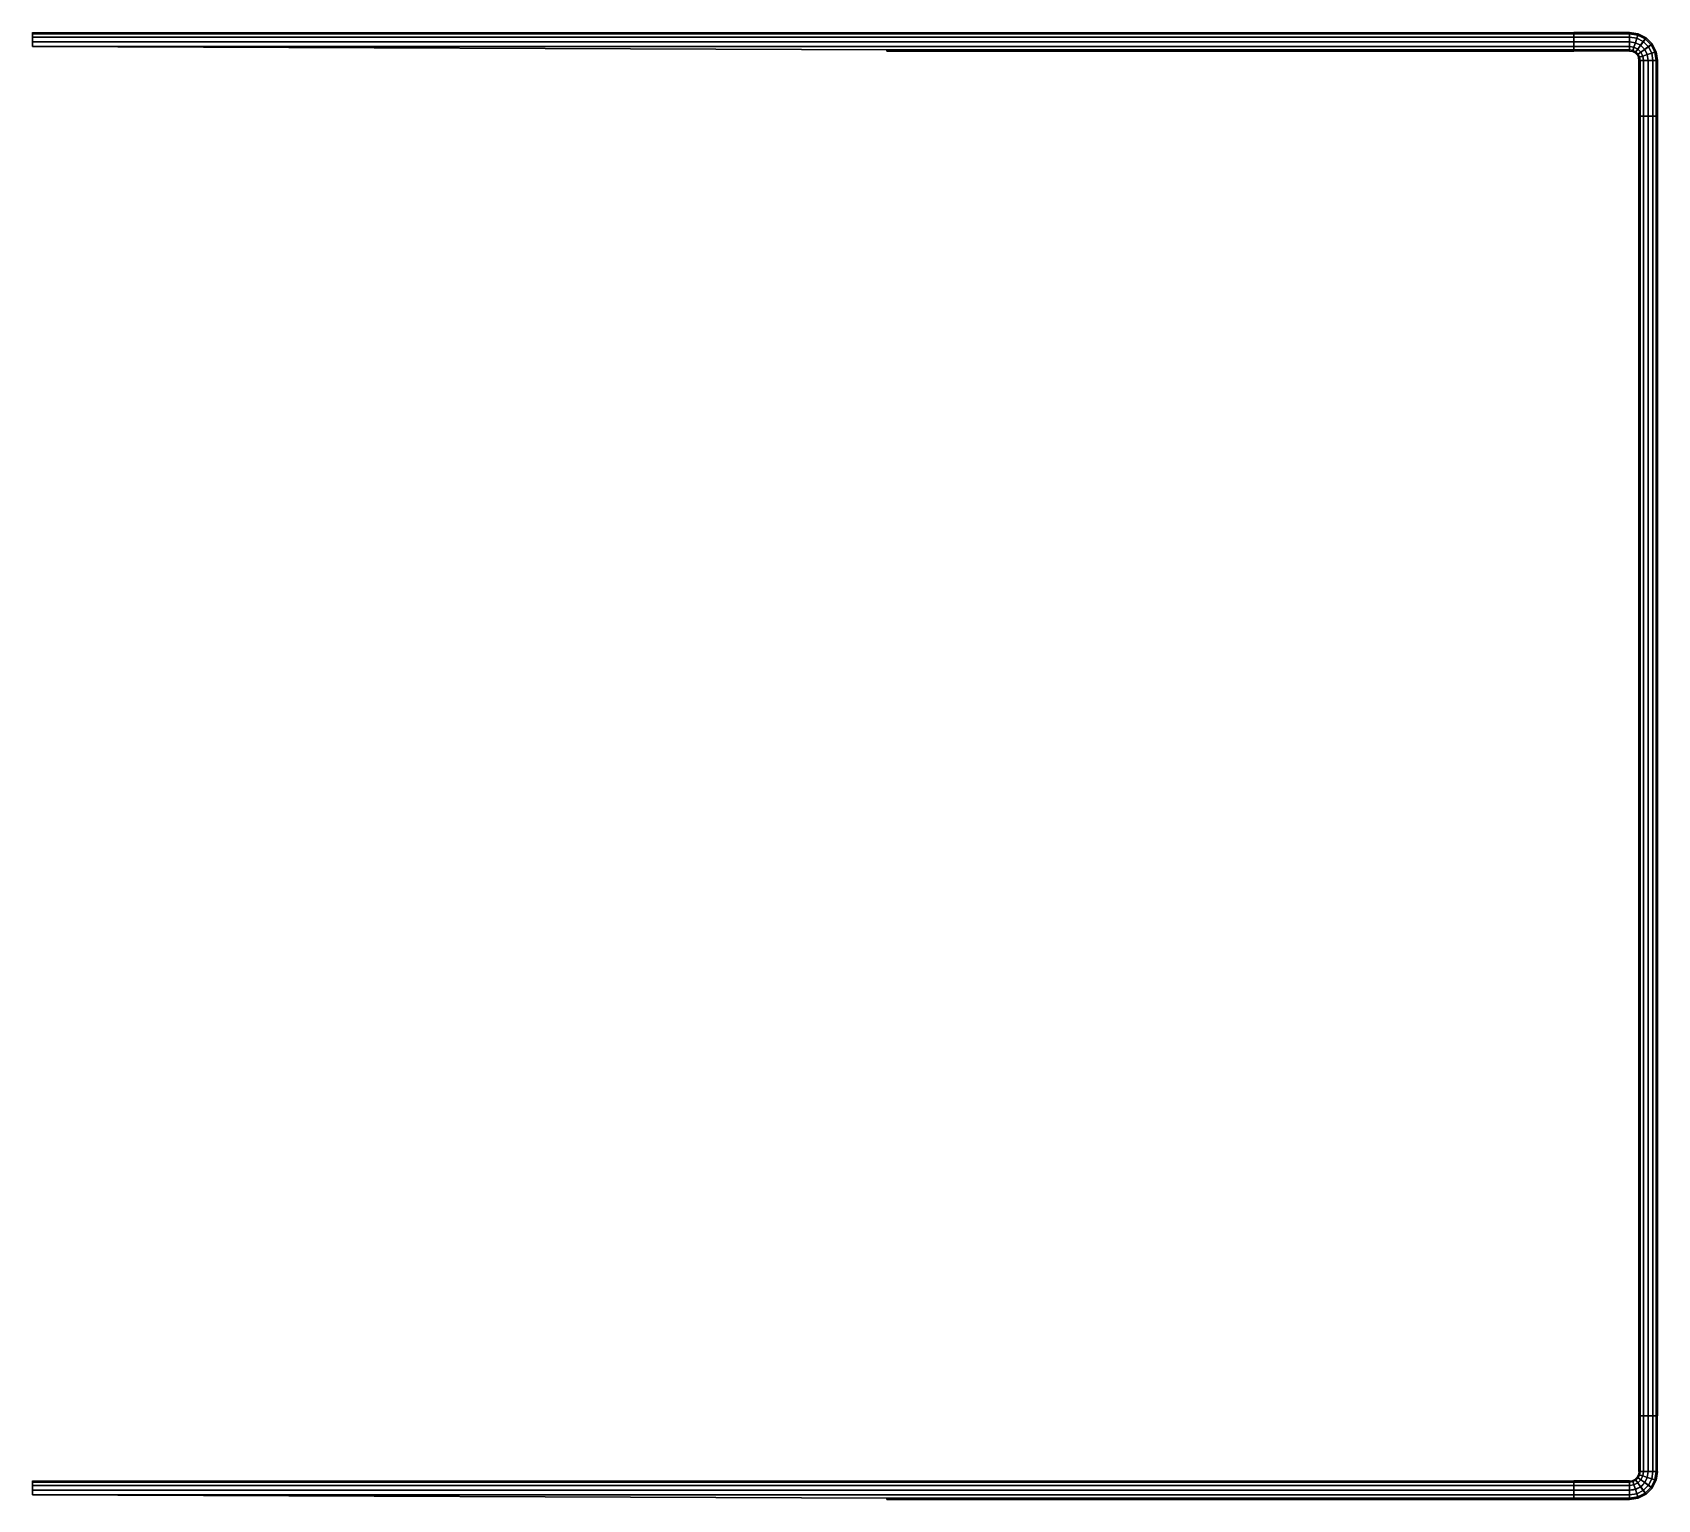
# Model space of a CAD drawing. Extents: x 86597 to 90972, y 12873 to 16823.
import ezdxf

# ---------------------------------------------------------------- set-up
doc = ezdxf.new("R2010")
doc.units = 0
doc.header["$LTSCALE"] = 50
doc.header["$MEASUREMENT"] = 0
doc.layers.add('PIPE', color=32, linetype='CONTINUOUS')

msp = doc.modelspace()

# ---------------------------------------------------------------- linework, layer by layer
at = {"layer": 'PIPE', "color": 252}
for p, q in [((90946.6, 13098.2, 8750), (90946.6, 12948.2, 8750)), ((90946.6, 13098.2, 8900), (90946.6, 12948.2, 8900)), ((90946.6, 13098.2, 9350), (90946.6, 12948.2, 9350)), ((90946.6, 13098.2, 9200), (90946.6, 12948.2, 9200)), ((90946.6, 13098.2, 9050), (90946.6, 12948.2, 9050)), ((90946.6, 13098.2, 9500), (90946.6, 12948.2, 9500)), ((90896.6, 12898.2, 8750), (90746.6, 12898.2, 8750)), ((90896.6, 12898.2, 8900), (90746.6, 12898.2, 8900)), ((90896.6, 12898.2, 9350), (90746.6, 12898.2, 9350)), ((90896.6, 12898.2, 9200), (90746.6, 12898.2, 9200)), ((90896.6, 12898.2, 9050), (90746.6, 12898.2, 9050)), ((90896.6, 12898.2, 9500), (90746.6, 12898.2, 9500))]:
    msp.add_line(p, q, dxfattribs=at)
at = {"layer": 'PIPE', "extrusion": (1, 0, 0)}
for centre in [(16798.2, 8900, 90896.6), (16798.2, 8750, 90896.6), (16798.2, 9350, 90896.6), (16798.2, 9200, 90896.6), (16798.2, 9050, 90896.6), (16798.2, 9500, 90896.6), (12898.2, 8900, 90746.6), (12898.2, 9350, 90746.6), (12898.2, 9200, 90746.6), (12898.2, 9050, 90746.6), (12898.2, 9500, 90746.6), (12898.2, 8750, 90896.6), (12898.2, 8900, 90896.6), (12898.2, 9350, 90896.6), (12898.2, 9200, 90896.6), (12898.2, 9050, 90896.6), (12898.2, 9500, 90896.6)]:
    msp.add_circle(centre, 25, dxfattribs=at)
at = {"layer": 'PIPE', "extrusion": (0.951057, -0.309017, 0)}
for centre in [(44067, 8900, 81272.4), (44067, 8750, 81272.4), (44067, 9350, 81272.4), (44067, 9200, 81272.4), (44067, 9050, 81272.4), (44067, 9500, 81272.4)]:
    msp.add_circle(centre, 25, dxfattribs=at)
at = {"layer": 'PIPE', "extrusion": (0.809017, -0.587785, 0)}
for centre in [(67027.2, 8900, 63692.6), (67027.2, 8750, 63692.6), (67027.2, 9350, 63692.6), (67027.2, 9200, 63692.6), (67027.2, 9050, 63692.6), (67027.2, 9500, 63692.6)]:
    msp.add_circle(centre, 25, dxfattribs=at)
at = {"layer": 'PIPE', "extrusion": (0.587785, -0.809017, 0)}
for centre in [(83431.2, 8900, 39878.1), (83431.2, 8750, 39878.1), (83431.2, 9350, 39878.1), (83431.2, 9200, 39878.1), (83431.2, 9050, 39878.1), (83431.2, 9500, 39878.1)]:
    msp.add_circle(centre, 25, dxfattribs=at)
at = {"layer": 'PIPE', "extrusion": (0.309017, -0.951057, 0)}
for centre in [(91673.3, 8900, 12160.2), (91673.3, 8750, 12160.2), (91673.3, 9350, 12160.2), (91673.3, 9200, 12160.2), (91673.3, 9050, 12160.2), (91673.3, 9500, 12160.2)]:
    msp.add_circle(centre, 25, dxfattribs=at)
at = {"layer": 'PIPE', "extrusion": (0, -1, 0)}
for centre in [(90946.6, 8900, -16748.2), (90946.6, 8750, -16748.2), (90946.6, 9350, -16748.2), (90946.6, 9200, -16748.2), (90946.6, 9050, -16748.2), (90946.6, 9500, -16748.2), (90946.6, 8900, -13098.2), (90946.6, 9350, -13098.2), (90946.6, 9200, -13098.2), (90946.6, 9050, -13098.2), (90946.6, 9500, -13098.2)]:
    msp.add_circle(centre, 25, dxfattribs=at)
at = {"layer": 'PIPE', "extrusion": (0.951057, 0.309017, 0)}
for centre in [(-15824.2, 8750, 90449), (-15824.2, 8900, 90449), (-15824.2, 9350, 90449), (-15824.2, 9200, 90449), (-15824.2, 9050, 90449), (-15824.2, 9500, 90449)]:
    msp.add_circle(centre, 25, dxfattribs=at)
at = {"layer": 'PIPE', "extrusion": (0.809017, 0.587785, 0)}
for centre in [(-43002.4, 8750, 81147.7), (-43002.4, 8900, 81147.7), (-43002.4, 9350, 81147.7), (-43002.4, 9200, 81147.7), (-43002.4, 9050, 81147.7), (-43002.4, 9500, 81147.7)]:
    msp.add_circle(centre, 25, dxfattribs=at)
at = {"layer": 'PIPE', "extrusion": (0.587785, 0.809017, 0)}
for centre in [(-65976.2, 8750, 63903), (-65976.2, 8900, 63903), (-65976.2, 9350, 63903), (-65976.2, 9200, 63903), (-65976.2, 9050, 63903), (-65976.2, 9500, 63903)]:
    msp.add_circle(centre, 25, dxfattribs=at)
at = {"layer": 'PIPE', "extrusion": (0.309017, 0.951057, 0)}
for centre in [(-82496.6, 8750, 40403), (-82496.6, 8900, 40403), (-82496.6, 9350, 40403), (-82496.6, 9200, 40403), (-82496.6, 9050, 40403), (-82496.6, 9500, 40403)]:
    msp.add_circle(centre, 25, dxfattribs=at)
at = {"layer": 'PIPE', "extrusion": (0, 1, 0)}
for centre in [(-90946.6, 8750, 12948.2), (-90946.6, 8750, 12948.2), (-90946.6, 8900, 12948.2), (-90946.6, 8900, 12948.2), (-90946.6, 9350, 12948.2), (-90946.6, 9350, 12948.2), (-90946.6, 9200, 12948.2), (-90946.6, 9200, 12948.2), (-90946.6, 9050, 12948.2), (-90946.6, 9050, 12948.2), (-90946.6, 9500, 12948.2), (-90946.6, 9500, 12948.2)]:
    msp.add_circle(centre, 25, dxfattribs=at)
at = {"layer": 'PIPE', "color": 252}
for centre in [(90896.6, 12948.2, 8750), (90896.6, 12948.2, 8900), (90896.6, 12948.2, 9350), (90896.6, 12948.2, 9200), (90896.6, 12948.2, 9050), (90896.6, 12948.2, 9500)]:
    msp.add_arc(centre, 50, 270, 0, dxfattribs=at)

# ---------------------------------------------------------------- meshes
mesh = msp.add_polymesh((2, 12), dxfattribs=dict(at, n_close=True))
for k, corner in enumerate([(90746.6, 16823.2, 9500), (90746.6, 16819.8, 9512.5), (90746.6, 16810.7, 9521.7), (90746.6, 16798.2, 9525), (90746.6, 16785.7, 9521.7), (90746.6, 16776.5, 9512.5), (90746.6, 16773.2, 9500), (90746.6, 16776.5, 9487.5), (90746.6, 16785.7, 9478.3), (90746.6, 16798.2, 9475), (90746.6, 16810.7, 9478.3), (90746.6, 16819.8, 9487.5), (86596.6, 16823.2, 9500), (86596.6, 16819.8, 9512.5), (86596.6, 16810.7, 9521.7), (86596.6, 16798.2, 9525), (86596.6, 16785.7, 9521.7), (88896.6, 16776.5, 9512.5), (88896.6, 16773.2, 9500), (88896.6, 16776.5, 9487.5), (86596.6, 16785.7, 9478.3), (86596.6, 16798.2, 9475), (86596.6, 16810.7, 9478.3), (86596.6, 16819.8, 9487.5)]):
    mesh.set_mesh_vertex(divmod(k, 12), corner)
mesh = msp.add_polymesh((2, 12), dxfattribs=dict(at, n_close=True))
for k, corner in enumerate([(90746.6, 16823.2, 9350), (90746.6, 16819.8, 9362.5), (90746.6, 16810.7, 9371.7), (90746.6, 16798.2, 9375), (90746.6, 16785.7, 9371.7), (90746.6, 16776.5, 9362.5), (90746.6, 16773.2, 9350), (90746.6, 16776.5, 9337.5), (90746.6, 16785.7, 9328.3), (90746.6, 16798.2, 9325), (90746.6, 16810.7, 9328.3), (90746.6, 16819.8, 9337.5), (86596.6, 16823.2, 9350), (86596.6, 16819.8, 9362.5), (86596.6, 16810.7, 9371.7), (86596.6, 16798.2, 9375), (86596.6, 16785.7, 9371.7), (88896.6, 16776.5, 9362.5), (88896.6, 16773.2, 9350), (88896.6, 16776.5, 9337.5), (86596.6, 16785.7, 9328.3), (86596.6, 16798.2, 9325), (86596.6, 16810.7, 9328.3), (86596.6, 16819.8, 9337.5)]):
    mesh.set_mesh_vertex(divmod(k, 12), corner)
mesh = msp.add_polymesh((2, 12), dxfattribs=dict(at, n_close=True))
for k, corner in enumerate([(90746.6, 16823.2, 9200), (90746.6, 16819.8, 9212.5), (90746.6, 16810.7, 9221.7), (90746.6, 16798.2, 9225), (90746.6, 16785.7, 9221.7), (90746.6, 16776.5, 9212.5), (90746.6, 16773.2, 9200), (90746.6, 16776.5, 9187.5), (90746.6, 16785.7, 9178.3), (90746.6, 16798.2, 9175), (90746.6, 16810.7, 9178.3), (90746.6, 16819.8, 9187.5), (86596.6, 16823.2, 9200), (86596.6, 16819.8, 9212.5), (86596.6, 16810.7, 9221.7), (86596.6, 16798.2, 9225), (86596.6, 16785.7, 9221.7), (88896.6, 16776.5, 9212.5), (88896.6, 16773.2, 9200), (88896.6, 16776.5, 9187.5), (86596.6, 16785.7, 9178.3), (86596.6, 16798.2, 9175), (86596.6, 16810.7, 9178.3), (86596.6, 16819.8, 9187.5)]):
    mesh.set_mesh_vertex(divmod(k, 12), corner)
mesh = msp.add_polymesh((2, 12), dxfattribs=dict(at, n_close=True))
for k, corner in enumerate([(90746.6, 16823.2, 8750), (90746.6, 16819.8, 8762.5), (90746.6, 16810.7, 8771.7), (90746.6, 16798.2, 8775), (90746.6, 16785.7, 8771.7), (90746.6, 16776.5, 8762.5), (90746.6, 16773.2, 8750), (90746.6, 16776.5, 8737.5), (90746.6, 16785.7, 8728.3), (90746.6, 16798.2, 8725), (90746.6, 16810.7, 8728.3), (90746.6, 16819.8, 8737.5), (86596.6, 16823.2, 8750), (86596.6, 16819.8, 8762.5), (86596.6, 16810.7, 8771.7), (86596.6, 16798.2, 8775), (86596.6, 16785.7, 8771.7), (88896.6, 16776.5, 8762.5), (88896.6, 16773.2, 8750), (88896.6, 16776.5, 8737.5), (86596.6, 16785.7, 8728.3), (86596.6, 16798.2, 8725), (86596.6, 16810.7, 8728.3), (86596.6, 16819.8, 8737.5)]):
    mesh.set_mesh_vertex(divmod(k, 12), corner)
mesh = msp.add_polymesh((2, 12), dxfattribs=dict(at, n_close=True))
for k, corner in enumerate([(90746.6, 16823.2, 9050), (90746.6, 16819.8, 9062.5), (90746.6, 16810.7, 9071.7), (90746.6, 16798.2, 9075), (90746.6, 16785.7, 9071.7), (90746.6, 16776.5, 9062.5), (90746.6, 16773.2, 9050), (90746.6, 16776.5, 9037.5), (90746.6, 16785.7, 9028.3), (90746.6, 16798.2, 9025), (90746.6, 16810.7, 9028.3), (90746.6, 16819.8, 9037.5), (86596.6, 16823.2, 9050), (86596.6, 16819.8, 9062.5), (86596.6, 16810.7, 9071.7), (86596.6, 16798.2, 9075), (86596.6, 16785.7, 9071.7), (88896.6, 16776.5, 9062.5), (88896.6, 16773.2, 9050), (88896.6, 16776.5, 9037.5), (86596.6, 16785.7, 9028.3), (86596.6, 16798.2, 9025), (86596.6, 16810.7, 9028.3), (86596.6, 16819.8, 9037.5)]):
    mesh.set_mesh_vertex(divmod(k, 12), corner)
mesh = msp.add_polymesh((2, 12), dxfattribs=dict(at, n_close=True))
for k, corner in enumerate([(90746.6, 16823.2, 8900), (90746.6, 16819.8, 8912.5), (90746.6, 16810.7, 8921.7), (90746.6, 16798.2, 8925), (90746.6, 16785.7, 8921.7), (90746.6, 16776.5, 8912.5), (90746.6, 16773.2, 8900), (90746.6, 16776.5, 8887.5), (90746.6, 16785.7, 8878.3), (90746.6, 16798.2, 8875), (90746.6, 16810.7, 8878.3), (90746.6, 16819.8, 8887.5), (86596.6, 16823.2, 8900), (86596.6, 16819.8, 8912.5), (86596.6, 16810.7, 8921.7), (86596.6, 16798.2, 8925), (86596.6, 16785.7, 8921.7), (88896.6, 16776.5, 8912.5), (88896.6, 16773.2, 8900), (88896.6, 16776.5, 8887.5), (86596.6, 16785.7, 8878.3), (86596.6, 16798.2, 8875), (86596.6, 16810.7, 8878.3), (86596.6, 16819.8, 8887.5)]):
    mesh.set_mesh_vertex(divmod(k, 12), corner)
mesh = msp.add_polymesh((2, 12), dxfattribs=dict(at, n_close=True))
for k, corner in enumerate([(90746.6, 16773.2, 8900), (90746.6, 16776.5, 8912.5), (90746.6, 16785.7, 8921.7), (90746.6, 16798.2, 8925), (90746.6, 16810.7, 8921.7), (90746.6, 16819.8, 8912.5), (90746.6, 16823.2, 8900), (90746.6, 16819.8, 8887.5), (90746.6, 16810.7, 8878.3), (90746.6, 16798.2, 8875), (90746.6, 16785.7, 8878.3), (90746.6, 16776.5, 8887.5), (90896.6, 16773.2, 8900), (90896.6, 16776.5, 8912.5), (90896.6, 16785.7, 8921.7), (90896.6, 16798.2, 8925), (90896.6, 16810.7, 8921.7), (90896.6, 16819.8, 8912.5), (90896.6, 16823.2, 8900), (90896.6, 16819.8, 8887.5), (90896.6, 16810.7, 8878.3), (90896.6, 16798.2, 8875), (90896.6, 16785.7, 8878.3), (90896.6, 16776.5, 8887.5)]):
    mesh.set_mesh_vertex(divmod(k, 12), corner)
mesh = msp.add_polymesh((2, 12), dxfattribs=dict(at, n_close=True))
for k, corner in enumerate([(90746.6, 16773.2, 8750), (90746.6, 16776.5, 8762.5), (90746.6, 16785.7, 8771.7), (90746.6, 16798.2, 8775), (90746.6, 16810.7, 8771.7), (90746.6, 16819.8, 8762.5), (90746.6, 16823.2, 8750), (90746.6, 16819.8, 8737.5), (90746.6, 16810.7, 8728.3), (90746.6, 16798.2, 8725), (90746.6, 16785.7, 8728.3), (90746.6, 16776.5, 8737.5), (90896.6, 16773.2, 8750), (90896.6, 16776.5, 8762.5), (90896.6, 16785.7, 8771.7), (90896.6, 16798.2, 8775), (90896.6, 16810.7, 8771.7), (90896.6, 16819.8, 8762.5), (90896.6, 16823.2, 8750), (90896.6, 16819.8, 8737.5), (90896.6, 16810.7, 8728.3), (90896.6, 16798.2, 8725), (90896.6, 16785.7, 8728.3), (90896.6, 16776.5, 8737.5)]):
    mesh.set_mesh_vertex(divmod(k, 12), corner)
mesh = msp.add_polymesh((2, 12), dxfattribs=dict(at, n_close=True))
for k, corner in enumerate([(90746.6, 16773.2, 9350), (90746.6, 16776.5, 9362.5), (90746.6, 16785.7, 9371.7), (90746.6, 16798.2, 9375), (90746.6, 16810.7, 9371.7), (90746.6, 16819.8, 9362.5), (90746.6, 16823.2, 9350), (90746.6, 16819.8, 9337.5), (90746.6, 16810.7, 9328.3), (90746.6, 16798.2, 9325), (90746.6, 16785.7, 9328.3), (90746.6, 16776.5, 9337.5), (90896.6, 16773.2, 9350), (90896.6, 16776.5, 9362.5), (90896.6, 16785.7, 9371.7), (90896.6, 16798.2, 9375), (90896.6, 16810.7, 9371.7), (90896.6, 16819.8, 9362.5), (90896.6, 16823.2, 9350), (90896.6, 16819.8, 9337.5), (90896.6, 16810.7, 9328.3), (90896.6, 16798.2, 9325), (90896.6, 16785.7, 9328.3), (90896.6, 16776.5, 9337.5)]):
    mesh.set_mesh_vertex(divmod(k, 12), corner)
mesh = msp.add_polymesh((2, 12), dxfattribs=dict(at, n_close=True))
for k, corner in enumerate([(90746.6, 16773.2, 9200), (90746.6, 16776.5, 9212.5), (90746.6, 16785.7, 9221.7), (90746.6, 16798.2, 9225), (90746.6, 16810.7, 9221.7), (90746.6, 16819.8, 9212.5), (90746.6, 16823.2, 9200), (90746.6, 16819.8, 9187.5), (90746.6, 16810.7, 9178.3), (90746.6, 16798.2, 9175), (90746.6, 16785.7, 9178.3), (90746.6, 16776.5, 9187.5), (90896.6, 16773.2, 9200), (90896.6, 16776.5, 9212.5), (90896.6, 16785.7, 9221.7), (90896.6, 16798.2, 9225), (90896.6, 16810.7, 9221.7), (90896.6, 16819.8, 9212.5), (90896.6, 16823.2, 9200), (90896.6, 16819.8, 9187.5), (90896.6, 16810.7, 9178.3), (90896.6, 16798.2, 9175), (90896.6, 16785.7, 9178.3), (90896.6, 16776.5, 9187.5)]):
    mesh.set_mesh_vertex(divmod(k, 12), corner)
mesh = msp.add_polymesh((2, 12), dxfattribs=dict(at, n_close=True))
for k, corner in enumerate([(90746.6, 16773.2, 9050), (90746.6, 16776.5, 9062.5), (90746.6, 16785.7, 9071.7), (90746.6, 16798.2, 9075), (90746.6, 16810.7, 9071.7), (90746.6, 16819.8, 9062.5), (90746.6, 16823.2, 9050), (90746.6, 16819.8, 9037.5), (90746.6, 16810.7, 9028.3), (90746.6, 16798.2, 9025), (90746.6, 16785.7, 9028.3), (90746.6, 16776.5, 9037.5), (90896.6, 16773.2, 9050), (90896.6, 16776.5, 9062.5), (90896.6, 16785.7, 9071.7), (90896.6, 16798.2, 9075), (90896.6, 16810.7, 9071.7), (90896.6, 16819.8, 9062.5), (90896.6, 16823.2, 9050), (90896.6, 16819.8, 9037.5), (90896.6, 16810.7, 9028.3), (90896.6, 16798.2, 9025), (90896.6, 16785.7, 9028.3), (90896.6, 16776.5, 9037.5)]):
    mesh.set_mesh_vertex(divmod(k, 12), corner)
mesh = msp.add_polymesh((2, 12), dxfattribs=dict(at, n_close=True))
for k, corner in enumerate([(90746.6, 16773.2, 9500), (90746.6, 16776.5, 9512.5), (90746.6, 16785.7, 9521.7), (90746.6, 16798.2, 9525), (90746.6, 16810.7, 9521.7), (90746.6, 16819.8, 9512.5), (90746.6, 16823.2, 9500), (90746.6, 16819.8, 9487.5), (90746.6, 16810.7, 9478.3), (90746.6, 16798.2, 9475), (90746.6, 16785.7, 9478.3), (90746.6, 16776.5, 9487.5), (90896.6, 16773.2, 9500), (90896.6, 16776.5, 9512.5), (90896.6, 16785.7, 9521.7), (90896.6, 16798.2, 9525), (90896.6, 16810.7, 9521.7), (90896.6, 16819.8, 9512.5), (90896.6, 16823.2, 9500), (90896.6, 16819.8, 9487.5), (90896.6, 16810.7, 9478.3), (90896.6, 16798.2, 9475), (90896.6, 16785.7, 9478.3), (90896.6, 16776.5, 9487.5)]):
    mesh.set_mesh_vertex(divmod(k, 12), corner)
mesh = msp.add_polymesh((2, 12), dxfattribs=dict(at, n_close=True))
for k, corner in enumerate([(90904.3, 16771.9, 8900), (90905.4, 16775.1, 8912.5), (90908.2, 16783.8, 8921.7), (90912.1, 16795.7, 8925), (90915.9, 16807.6, 8921.7), (90918.8, 16816.3, 8912.5), (90919.8, 16819.5, 8900), (90918.8, 16816.3, 8887.5), (90915.9, 16807.6, 8878.3), (90912.1, 16795.7, 8875), (90908.2, 16783.8, 8878.3), (90905.4, 16775.1, 8887.5), (90896.6, 16773.2, 8900), (90896.6, 16776.5, 8912.5), (90896.6, 16785.7, 8921.7), (90896.6, 16798.2, 8925), (90896.6, 16810.7, 8921.7), (90896.6, 16819.8, 8912.5), (90896.6, 16823.2, 8900), (90896.6, 16819.8, 8887.5), (90896.6, 16810.7, 8878.3), (90896.6, 16798.2, 8875), (90896.6, 16785.7, 8878.3), (90896.6, 16776.5, 8887.5)]):
    mesh.set_mesh_vertex(divmod(k, 12), corner)
mesh = msp.add_polymesh((2, 12), dxfattribs=dict(at, n_close=True))
for k, corner in enumerate([(90904.3, 16771.9, 8750), (90905.4, 16775.1, 8762.5), (90908.2, 16783.8, 8771.7), (90912.1, 16795.7, 8775), (90915.9, 16807.6, 8771.7), (90918.8, 16816.3, 8762.5), (90919.8, 16819.5, 8750), (90918.8, 16816.3, 8737.5), (90915.9, 16807.6, 8728.3), (90912.1, 16795.7, 8725), (90908.2, 16783.8, 8728.3), (90905.4, 16775.1, 8737.5), (90896.6, 16773.2, 8750), (90896.6, 16776.5, 8762.5), (90896.6, 16785.7, 8771.7), (90896.6, 16798.2, 8775), (90896.6, 16810.7, 8771.7), (90896.6, 16819.8, 8762.5), (90896.6, 16823.2, 8750), (90896.6, 16819.8, 8737.5), (90896.6, 16810.7, 8728.3), (90896.6, 16798.2, 8725), (90896.6, 16785.7, 8728.3), (90896.6, 16776.5, 8737.5)]):
    mesh.set_mesh_vertex(divmod(k, 12), corner)
mesh = msp.add_polymesh((2, 12), dxfattribs=dict(at, n_close=True))
for k, corner in enumerate([(90904.3, 16771.9, 9350), (90905.4, 16775.1, 9362.5), (90908.2, 16783.8, 9371.7), (90912.1, 16795.7, 9375), (90915.9, 16807.6, 9371.7), (90918.8, 16816.3, 9362.5), (90919.8, 16819.5, 9350), (90918.8, 16816.3, 9337.5), (90915.9, 16807.6, 9328.3), (90912.1, 16795.7, 9325), (90908.2, 16783.8, 9328.3), (90905.4, 16775.1, 9337.5), (90896.6, 16773.2, 9350), (90896.6, 16776.5, 9362.5), (90896.6, 16785.7, 9371.7), (90896.6, 16798.2, 9375), (90896.6, 16810.7, 9371.7), (90896.6, 16819.8, 9362.5), (90896.6, 16823.2, 9350), (90896.6, 16819.8, 9337.5), (90896.6, 16810.7, 9328.3), (90896.6, 16798.2, 9325), (90896.6, 16785.7, 9328.3), (90896.6, 16776.5, 9337.5)]):
    mesh.set_mesh_vertex(divmod(k, 12), corner)
mesh = msp.add_polymesh((2, 12), dxfattribs=dict(at, n_close=True))
for k, corner in enumerate([(90904.3, 16771.9, 9200), (90905.4, 16775.1, 9212.5), (90908.2, 16783.8, 9221.7), (90912.1, 16795.7, 9225), (90915.9, 16807.6, 9221.7), (90918.8, 16816.3, 9212.5), (90919.8, 16819.5, 9200), (90918.8, 16816.3, 9187.5), (90915.9, 16807.6, 9178.3), (90912.1, 16795.7, 9175), (90908.2, 16783.8, 9178.3), (90905.4, 16775.1, 9187.5), (90896.6, 16773.2, 9200), (90896.6, 16776.5, 9212.5), (90896.6, 16785.7, 9221.7), (90896.6, 16798.2, 9225), (90896.6, 16810.7, 9221.7), (90896.6, 16819.8, 9212.5), (90896.6, 16823.2, 9200), (90896.6, 16819.8, 9187.5), (90896.6, 16810.7, 9178.3), (90896.6, 16798.2, 9175), (90896.6, 16785.7, 9178.3), (90896.6, 16776.5, 9187.5)]):
    mesh.set_mesh_vertex(divmod(k, 12), corner)
mesh = msp.add_polymesh((2, 12), dxfattribs=dict(at, n_close=True))
for k, corner in enumerate([(90904.3, 16771.9, 9050), (90905.4, 16775.1, 9062.5), (90908.2, 16783.8, 9071.7), (90912.1, 16795.7, 9075), (90915.9, 16807.6, 9071.7), (90918.8, 16816.3, 9062.5), (90919.8, 16819.5, 9050), (90918.8, 16816.3, 9037.5), (90915.9, 16807.6, 9028.3), (90912.1, 16795.7, 9025), (90908.2, 16783.8, 9028.3), (90905.4, 16775.1, 9037.5), (90896.6, 16773.2, 9050), (90896.6, 16776.5, 9062.5), (90896.6, 16785.7, 9071.7), (90896.6, 16798.2, 9075), (90896.6, 16810.7, 9071.7), (90896.6, 16819.8, 9062.5), (90896.6, 16823.2, 9050), (90896.6, 16819.8, 9037.5), (90896.6, 16810.7, 9028.3), (90896.6, 16798.2, 9025), (90896.6, 16785.7, 9028.3), (90896.6, 16776.5, 9037.5)]):
    mesh.set_mesh_vertex(divmod(k, 12), corner)
mesh = msp.add_polymesh((2, 12), dxfattribs=dict(at, n_close=True))
for k, corner in enumerate([(90904.3, 16771.9, 9500), (90905.4, 16775.1, 9512.5), (90908.2, 16783.8, 9521.7), (90912.1, 16795.7, 9525), (90915.9, 16807.6, 9521.7), (90918.8, 16816.3, 9512.5), (90919.8, 16819.5, 9500), (90918.8, 16816.3, 9487.5), (90915.9, 16807.6, 9478.3), (90912.1, 16795.7, 9475), (90908.2, 16783.8, 9478.3), (90905.4, 16775.1, 9487.5), (90896.6, 16773.2, 9500), (90896.6, 16776.5, 9512.5), (90896.6, 16785.7, 9521.7), (90896.6, 16798.2, 9525), (90896.6, 16810.7, 9521.7), (90896.6, 16819.8, 9512.5), (90896.6, 16823.2, 9500), (90896.6, 16819.8, 9487.5), (90896.6, 16810.7, 9478.3), (90896.6, 16798.2, 9475), (90896.6, 16785.7, 9478.3), (90896.6, 16776.5, 9487.5)]):
    mesh.set_mesh_vertex(divmod(k, 12), corner)
mesh = msp.add_polymesh((2, 12), dxfattribs=dict(at, n_close=True))
for k, corner in enumerate([(90911.3, 16768.4, 8900), (90913.3, 16771.1, 8912.5), (90918.7, 16778.5, 8921.7), (90926, 16788.6, 8925), (90933.4, 16798.7, 8921.7), (90938.7, 16806.1, 8912.5), (90940.7, 16808.8, 8900), (90938.7, 16806.1, 8887.5), (90933.4, 16798.7, 8878.3), (90926, 16788.6, 8875), (90918.7, 16778.5, 8878.3), (90913.3, 16771.1, 8887.5), (90904.3, 16771.9, 8900), (90905.4, 16775.1, 8912.5), (90908.2, 16783.8, 8921.7), (90912.1, 16795.7, 8925), (90915.9, 16807.6, 8921.7), (90918.8, 16816.3, 8912.5), (90919.8, 16819.5, 8900), (90918.8, 16816.3, 8887.5), (90915.9, 16807.6, 8878.3), (90912.1, 16795.7, 8875), (90908.2, 16783.8, 8878.3), (90905.4, 16775.1, 8887.5)]):
    mesh.set_mesh_vertex(divmod(k, 12), corner)
mesh = msp.add_polymesh((2, 12), dxfattribs=dict(at, n_close=True))
for k, corner in enumerate([(90911.3, 16768.4, 8750), (90913.3, 16771.1, 8762.5), (90918.7, 16778.5, 8771.7), (90926, 16788.6, 8775), (90933.4, 16798.7, 8771.7), (90938.7, 16806.1, 8762.5), (90940.7, 16808.8, 8750), (90938.7, 16806.1, 8737.5), (90933.4, 16798.7, 8728.3), (90926, 16788.6, 8725), (90918.7, 16778.5, 8728.3), (90913.3, 16771.1, 8737.5), (90904.3, 16771.9, 8750), (90905.4, 16775.1, 8762.5), (90908.2, 16783.8, 8771.7), (90912.1, 16795.7, 8775), (90915.9, 16807.6, 8771.7), (90918.8, 16816.3, 8762.5), (90919.8, 16819.5, 8750), (90918.8, 16816.3, 8737.5), (90915.9, 16807.6, 8728.3), (90912.1, 16795.7, 8725), (90908.2, 16783.8, 8728.3), (90905.4, 16775.1, 8737.5)]):
    mesh.set_mesh_vertex(divmod(k, 12), corner)
mesh = msp.add_polymesh((2, 12), dxfattribs=dict(at, n_close=True))
for k, corner in enumerate([(90911.3, 16768.4, 9350), (90913.3, 16771.1, 9362.5), (90918.7, 16778.5, 9371.7), (90926, 16788.6, 9375), (90933.4, 16798.7, 9371.7), (90938.7, 16806.1, 9362.5), (90940.7, 16808.8, 9350), (90938.7, 16806.1, 9337.5), (90933.4, 16798.7, 9328.3), (90926, 16788.6, 9325), (90918.7, 16778.5, 9328.3), (90913.3, 16771.1, 9337.5), (90904.3, 16771.9, 9350), (90905.4, 16775.1, 9362.5), (90908.2, 16783.8, 9371.7), (90912.1, 16795.7, 9375), (90915.9, 16807.6, 9371.7), (90918.8, 16816.3, 9362.5), (90919.8, 16819.5, 9350), (90918.8, 16816.3, 9337.5), (90915.9, 16807.6, 9328.3), (90912.1, 16795.7, 9325), (90908.2, 16783.8, 9328.3), (90905.4, 16775.1, 9337.5)]):
    mesh.set_mesh_vertex(divmod(k, 12), corner)
mesh = msp.add_polymesh((2, 12), dxfattribs=dict(at, n_close=True))
for k, corner in enumerate([(90911.3, 16768.4, 9200), (90913.3, 16771.1, 9212.5), (90918.7, 16778.5, 9221.7), (90926, 16788.6, 9225), (90933.4, 16798.7, 9221.7), (90938.7, 16806.1, 9212.5), (90940.7, 16808.8, 9200), (90938.7, 16806.1, 9187.5), (90933.4, 16798.7, 9178.3), (90926, 16788.6, 9175), (90918.7, 16778.5, 9178.3), (90913.3, 16771.1, 9187.5), (90904.3, 16771.9, 9200), (90905.4, 16775.1, 9212.5), (90908.2, 16783.8, 9221.7), (90912.1, 16795.7, 9225), (90915.9, 16807.6, 9221.7), (90918.8, 16816.3, 9212.5), (90919.8, 16819.5, 9200), (90918.8, 16816.3, 9187.5), (90915.9, 16807.6, 9178.3), (90912.1, 16795.7, 9175), (90908.2, 16783.8, 9178.3), (90905.4, 16775.1, 9187.5)]):
    mesh.set_mesh_vertex(divmod(k, 12), corner)
mesh = msp.add_polymesh((2, 12), dxfattribs=dict(at, n_close=True))
for k, corner in enumerate([(90911.3, 16768.4, 9050), (90913.3, 16771.1, 9062.5), (90918.7, 16778.5, 9071.7), (90926, 16788.6, 9075), (90933.4, 16798.7, 9071.7), (90938.7, 16806.1, 9062.5), (90940.7, 16808.8, 9050), (90938.7, 16806.1, 9037.5), (90933.4, 16798.7, 9028.3), (90926, 16788.6, 9025), (90918.7, 16778.5, 9028.3), (90913.3, 16771.1, 9037.5), (90904.3, 16771.9, 9050), (90905.4, 16775.1, 9062.5), (90908.2, 16783.8, 9071.7), (90912.1, 16795.7, 9075), (90915.9, 16807.6, 9071.7), (90918.8, 16816.3, 9062.5), (90919.8, 16819.5, 9050), (90918.8, 16816.3, 9037.5), (90915.9, 16807.6, 9028.3), (90912.1, 16795.7, 9025), (90908.2, 16783.8, 9028.3), (90905.4, 16775.1, 9037.5)]):
    mesh.set_mesh_vertex(divmod(k, 12), corner)
mesh = msp.add_polymesh((2, 12), dxfattribs=dict(at, n_close=True))
for k, corner in enumerate([(90911.3, 16768.4, 9500), (90913.3, 16771.1, 9512.5), (90918.7, 16778.5, 9521.7), (90926, 16788.6, 9525), (90933.4, 16798.7, 9521.7), (90938.7, 16806.1, 9512.5), (90940.7, 16808.8, 9500), (90938.7, 16806.1, 9487.5), (90933.4, 16798.7, 9478.3), (90926, 16788.6, 9475), (90918.7, 16778.5, 9478.3), (90913.3, 16771.1, 9487.5), (90904.3, 16771.9, 9500), (90905.4, 16775.1, 9512.5), (90908.2, 16783.8, 9521.7), (90912.1, 16795.7, 9525), (90915.9, 16807.6, 9521.7), (90918.8, 16816.3, 9512.5), (90919.8, 16819.5, 9500), (90918.8, 16816.3, 9487.5), (90915.9, 16807.6, 9478.3), (90912.1, 16795.7, 9475), (90908.2, 16783.8, 9478.3), (90905.4, 16775.1, 9487.5)]):
    mesh.set_mesh_vertex(divmod(k, 12), corner)
mesh = msp.add_polymesh((2, 12), dxfattribs=dict(at, n_close=True))
for k, corner in enumerate([(90916.8, 16762.9, 8900), (90919.6, 16764.8, 8912.5), (90927, 16770.2, 8921.7), (90937.1, 16777.6, 8925), (90947.2, 16784.9, 8921.7), (90954.6, 16790.3, 8912.5), (90957.3, 16792.2, 8900), (90954.6, 16790.3, 8887.5), (90947.2, 16784.9, 8878.3), (90937.1, 16777.6, 8875), (90927, 16770.2, 8878.3), (90919.6, 16764.8, 8887.5), (90911.3, 16768.4, 8900), (90913.3, 16771.1, 8912.5), (90918.7, 16778.5, 8921.7), (90926, 16788.6, 8925), (90933.4, 16798.7, 8921.7), (90938.7, 16806.1, 8912.5), (90940.7, 16808.8, 8900), (90938.7, 16806.1, 8887.5), (90933.4, 16798.7, 8878.3), (90926, 16788.6, 8875), (90918.7, 16778.5, 8878.3), (90913.3, 16771.1, 8887.5)]):
    mesh.set_mesh_vertex(divmod(k, 12), corner)
mesh = msp.add_polymesh((2, 12), dxfattribs=dict(at, n_close=True))
for k, corner in enumerate([(90916.8, 16762.9, 8750), (90919.6, 16764.8, 8762.5), (90927, 16770.2, 8771.7), (90937.1, 16777.6, 8775), (90947.2, 16784.9, 8771.7), (90954.6, 16790.3, 8762.5), (90957.3, 16792.2, 8750), (90954.6, 16790.3, 8737.5), (90947.2, 16784.9, 8728.3), (90937.1, 16777.6, 8725), (90927, 16770.2, 8728.3), (90919.6, 16764.8, 8737.5), (90911.3, 16768.4, 8750), (90913.3, 16771.1, 8762.5), (90918.7, 16778.5, 8771.7), (90926, 16788.6, 8775), (90933.4, 16798.7, 8771.7), (90938.7, 16806.1, 8762.5), (90940.7, 16808.8, 8750), (90938.7, 16806.1, 8737.5), (90933.4, 16798.7, 8728.3), (90926, 16788.6, 8725), (90918.7, 16778.5, 8728.3), (90913.3, 16771.1, 8737.5)]):
    mesh.set_mesh_vertex(divmod(k, 12), corner)
mesh = msp.add_polymesh((2, 12), dxfattribs=dict(at, n_close=True))
for k, corner in enumerate([(90916.8, 16762.9, 9350), (90919.6, 16764.8, 9362.5), (90927, 16770.2, 9371.7), (90937.1, 16777.6, 9375), (90947.2, 16784.9, 9371.7), (90954.6, 16790.3, 9362.5), (90957.3, 16792.2, 9350), (90954.6, 16790.3, 9337.5), (90947.2, 16784.9, 9328.3), (90937.1, 16777.6, 9325), (90927, 16770.2, 9328.3), (90919.6, 16764.8, 9337.5), (90911.3, 16768.4, 9350), (90913.3, 16771.1, 9362.5), (90918.7, 16778.5, 9371.7), (90926, 16788.6, 9375), (90933.4, 16798.7, 9371.7), (90938.7, 16806.1, 9362.5), (90940.7, 16808.8, 9350), (90938.7, 16806.1, 9337.5), (90933.4, 16798.7, 9328.3), (90926, 16788.6, 9325), (90918.7, 16778.5, 9328.3), (90913.3, 16771.1, 9337.5)]):
    mesh.set_mesh_vertex(divmod(k, 12), corner)
mesh = msp.add_polymesh((2, 12), dxfattribs=dict(at, n_close=True))
for k, corner in enumerate([(90916.8, 16762.9, 9200), (90919.6, 16764.8, 9212.5), (90927, 16770.2, 9221.7), (90937.1, 16777.6, 9225), (90947.2, 16784.9, 9221.7), (90954.6, 16790.3, 9212.5), (90957.3, 16792.2, 9200), (90954.6, 16790.3, 9187.5), (90947.2, 16784.9, 9178.3), (90937.1, 16777.6, 9175), (90927, 16770.2, 9178.3), (90919.6, 16764.8, 9187.5), (90911.3, 16768.4, 9200), (90913.3, 16771.1, 9212.5), (90918.7, 16778.5, 9221.7), (90926, 16788.6, 9225), (90933.4, 16798.7, 9221.7), (90938.7, 16806.1, 9212.5), (90940.7, 16808.8, 9200), (90938.7, 16806.1, 9187.5), (90933.4, 16798.7, 9178.3), (90926, 16788.6, 9175), (90918.7, 16778.5, 9178.3), (90913.3, 16771.1, 9187.5)]):
    mesh.set_mesh_vertex(divmod(k, 12), corner)
mesh = msp.add_polymesh((2, 12), dxfattribs=dict(at, n_close=True))
for k, corner in enumerate([(90916.8, 16762.9, 9050), (90919.6, 16764.8, 9062.5), (90927, 16770.2, 9071.7), (90937.1, 16777.6, 9075), (90947.2, 16784.9, 9071.7), (90954.6, 16790.3, 9062.5), (90957.3, 16792.2, 9050), (90954.6, 16790.3, 9037.5), (90947.2, 16784.9, 9028.3), (90937.1, 16777.6, 9025), (90927, 16770.2, 9028.3), (90919.6, 16764.8, 9037.5), (90911.3, 16768.4, 9050), (90913.3, 16771.1, 9062.5), (90918.7, 16778.5, 9071.7), (90926, 16788.6, 9075), (90933.4, 16798.7, 9071.7), (90938.7, 16806.1, 9062.5), (90940.7, 16808.8, 9050), (90938.7, 16806.1, 9037.5), (90933.4, 16798.7, 9028.3), (90926, 16788.6, 9025), (90918.7, 16778.5, 9028.3), (90913.3, 16771.1, 9037.5)]):
    mesh.set_mesh_vertex(divmod(k, 12), corner)
mesh = msp.add_polymesh((2, 12), dxfattribs=dict(at, n_close=True))
for k, corner in enumerate([(90916.8, 16762.9, 9500), (90919.6, 16764.8, 9512.5), (90927, 16770.2, 9521.7), (90937.1, 16777.6, 9525), (90947.2, 16784.9, 9521.7), (90954.6, 16790.3, 9512.5), (90957.3, 16792.2, 9500), (90954.6, 16790.3, 9487.5), (90947.2, 16784.9, 9478.3), (90937.1, 16777.6, 9475), (90927, 16770.2, 9478.3), (90919.6, 16764.8, 9487.5), (90911.3, 16768.4, 9500), (90913.3, 16771.1, 9512.5), (90918.7, 16778.5, 9521.7), (90926, 16788.6, 9525), (90933.4, 16798.7, 9521.7), (90938.7, 16806.1, 9512.5), (90940.7, 16808.8, 9500), (90938.7, 16806.1, 9487.5), (90933.4, 16798.7, 9478.3), (90926, 16788.6, 9475), (90918.7, 16778.5, 9478.3), (90913.3, 16771.1, 9487.5)]):
    mesh.set_mesh_vertex(divmod(k, 12), corner)
mesh = msp.add_polymesh((2, 12), dxfattribs=dict(at, n_close=True))
for k, corner in enumerate([(90920.4, 16755.9, 8900), (90923.6, 16756.9, 8912.5), (90932.3, 16759.7, 8921.7), (90944.2, 16763.6, 8925), (90956.1, 16767.5, 8921.7), (90964.8, 16770.3, 8912.5), (90968, 16771.3, 8900), (90964.8, 16770.3, 8887.5), (90956.1, 16767.5, 8878.3), (90944.2, 16763.6, 8875), (90932.3, 16759.7, 8878.3), (90923.6, 16756.9, 8887.5), (90916.8, 16762.9, 8900), (90919.6, 16764.8, 8912.5), (90927, 16770.2, 8921.7), (90937.1, 16777.6, 8925), (90947.2, 16784.9, 8921.7), (90954.6, 16790.3, 8912.5), (90957.3, 16792.2, 8900), (90954.6, 16790.3, 8887.5), (90947.2, 16784.9, 8878.3), (90937.1, 16777.6, 8875), (90927, 16770.2, 8878.3), (90919.6, 16764.8, 8887.5)]):
    mesh.set_mesh_vertex(divmod(k, 12), corner)
mesh = msp.add_polymesh((2, 12), dxfattribs=dict(at, n_close=True))
for k, corner in enumerate([(90920.4, 16755.9, 8750), (90923.6, 16756.9, 8762.5), (90932.3, 16759.7, 8771.7), (90944.2, 16763.6, 8775), (90956.1, 16767.5, 8771.7), (90964.8, 16770.3, 8762.5), (90968, 16771.3, 8750), (90964.8, 16770.3, 8737.5), (90956.1, 16767.5, 8728.3), (90944.2, 16763.6, 8725), (90932.3, 16759.7, 8728.3), (90923.6, 16756.9, 8737.5), (90916.8, 16762.9, 8750), (90919.6, 16764.8, 8762.5), (90927, 16770.2, 8771.7), (90937.1, 16777.6, 8775), (90947.2, 16784.9, 8771.7), (90954.6, 16790.3, 8762.5), (90957.3, 16792.2, 8750), (90954.6, 16790.3, 8737.5), (90947.2, 16784.9, 8728.3), (90937.1, 16777.6, 8725), (90927, 16770.2, 8728.3), (90919.6, 16764.8, 8737.5)]):
    mesh.set_mesh_vertex(divmod(k, 12), corner)
mesh = msp.add_polymesh((2, 12), dxfattribs=dict(at, n_close=True))
for k, corner in enumerate([(90920.4, 16755.9, 9350), (90923.6, 16756.9, 9362.5), (90932.3, 16759.7, 9371.7), (90944.2, 16763.6, 9375), (90956.1, 16767.5, 9371.7), (90964.8, 16770.3, 9362.5), (90968, 16771.3, 9350), (90964.8, 16770.3, 9337.5), (90956.1, 16767.5, 9328.3), (90944.2, 16763.6, 9325), (90932.3, 16759.7, 9328.3), (90923.6, 16756.9, 9337.5), (90916.8, 16762.9, 9350), (90919.6, 16764.8, 9362.5), (90927, 16770.2, 9371.7), (90937.1, 16777.6, 9375), (90947.2, 16784.9, 9371.7), (90954.6, 16790.3, 9362.5), (90957.3, 16792.2, 9350), (90954.6, 16790.3, 9337.5), (90947.2, 16784.9, 9328.3), (90937.1, 16777.6, 9325), (90927, 16770.2, 9328.3), (90919.6, 16764.8, 9337.5)]):
    mesh.set_mesh_vertex(divmod(k, 12), corner)
mesh = msp.add_polymesh((2, 12), dxfattribs=dict(at, n_close=True))
for k, corner in enumerate([(90920.4, 16755.9, 9200), (90923.6, 16756.9, 9212.5), (90932.3, 16759.7, 9221.7), (90944.2, 16763.6, 9225), (90956.1, 16767.5, 9221.7), (90964.8, 16770.3, 9212.5), (90968, 16771.3, 9200), (90964.8, 16770.3, 9187.5), (90956.1, 16767.5, 9178.3), (90944.2, 16763.6, 9175), (90932.3, 16759.7, 9178.3), (90923.6, 16756.9, 9187.5), (90916.8, 16762.9, 9200), (90919.6, 16764.8, 9212.5), (90927, 16770.2, 9221.7), (90937.1, 16777.6, 9225), (90947.2, 16784.9, 9221.7), (90954.6, 16790.3, 9212.5), (90957.3, 16792.2, 9200), (90954.6, 16790.3, 9187.5), (90947.2, 16784.9, 9178.3), (90937.1, 16777.6, 9175), (90927, 16770.2, 9178.3), (90919.6, 16764.8, 9187.5)]):
    mesh.set_mesh_vertex(divmod(k, 12), corner)
mesh = msp.add_polymesh((2, 12), dxfattribs=dict(at, n_close=True))
for k, corner in enumerate([(90920.4, 16755.9, 9050), (90923.6, 16756.9, 9062.5), (90932.3, 16759.7, 9071.7), (90944.2, 16763.6, 9075), (90956.1, 16767.5, 9071.7), (90964.8, 16770.3, 9062.5), (90968, 16771.3, 9050), (90964.8, 16770.3, 9037.5), (90956.1, 16767.5, 9028.3), (90944.2, 16763.6, 9025), (90932.3, 16759.7, 9028.3), (90923.6, 16756.9, 9037.5), (90916.8, 16762.9, 9050), (90919.6, 16764.8, 9062.5), (90927, 16770.2, 9071.7), (90937.1, 16777.6, 9075), (90947.2, 16784.9, 9071.7), (90954.6, 16790.3, 9062.5), (90957.3, 16792.2, 9050), (90954.6, 16790.3, 9037.5), (90947.2, 16784.9, 9028.3), (90937.1, 16777.6, 9025), (90927, 16770.2, 9028.3), (90919.6, 16764.8, 9037.5)]):
    mesh.set_mesh_vertex(divmod(k, 12), corner)
mesh = msp.add_polymesh((2, 12), dxfattribs=dict(at, n_close=True))
for k, corner in enumerate([(90920.4, 16755.9, 9500), (90923.6, 16756.9, 9512.5), (90932.3, 16759.7, 9521.7), (90944.2, 16763.6, 9525), (90956.1, 16767.5, 9521.7), (90964.8, 16770.3, 9512.5), (90968, 16771.3, 9500), (90964.8, 16770.3, 9487.5), (90956.1, 16767.5, 9478.3), (90944.2, 16763.6, 9475), (90932.3, 16759.7, 9478.3), (90923.6, 16756.9, 9487.5), (90916.8, 16762.9, 9500), (90919.6, 16764.8, 9512.5), (90927, 16770.2, 9521.7), (90937.1, 16777.6, 9525), (90947.2, 16784.9, 9521.7), (90954.6, 16790.3, 9512.5), (90957.3, 16792.2, 9500), (90954.6, 16790.3, 9487.5), (90947.2, 16784.9, 9478.3), (90937.1, 16777.6, 9475), (90927, 16770.2, 9478.3), (90919.6, 16764.8, 9487.5)]):
    mesh.set_mesh_vertex(divmod(k, 12), corner)
mesh = msp.add_polymesh((2, 12), dxfattribs=dict(at, n_close=True))
for k, corner in enumerate([(90920.4, 16755.9, 8900), (90923.6, 16756.9, 8912.5), (90932.3, 16759.7, 8921.7), (90944.2, 16763.6, 8925), (90956.1, 16767.5, 8921.7), (90964.8, 16770.3, 8912.5), (90968, 16771.3, 8900), (90964.8, 16770.3, 8887.5), (90956.1, 16767.5, 8878.3), (90944.2, 16763.6, 8875), (90932.3, 16759.7, 8878.3), (90923.6, 16756.9, 8887.5), (90921.6, 16748.2, 8900), (90925, 16748.2, 8912.5), (90934.1, 16748.2, 8921.7), (90946.6, 16748.2, 8925), (90959.1, 16748.2, 8921.7), (90968.3, 16748.2, 8912.5), (90971.6, 16748.2, 8900), (90968.3, 16748.2, 8887.5), (90959.1, 16748.2, 8878.3), (90946.6, 16748.2, 8875), (90934.1, 16748.2, 8878.3), (90925, 16748.2, 8887.5)]):
    mesh.set_mesh_vertex(divmod(k, 12), corner)
mesh = msp.add_polymesh((2, 12), dxfattribs=dict(at, n_close=True))
for k, corner in enumerate([(90920.4, 16755.9, 8750), (90923.6, 16756.9, 8762.5), (90932.3, 16759.7, 8771.7), (90944.2, 16763.6, 8775), (90956.1, 16767.5, 8771.7), (90964.8, 16770.3, 8762.5), (90968, 16771.3, 8750), (90964.8, 16770.3, 8737.5), (90956.1, 16767.5, 8728.3), (90944.2, 16763.6, 8725), (90932.3, 16759.7, 8728.3), (90923.6, 16756.9, 8737.5), (90921.6, 16748.2, 8750), (90925, 16748.2, 8762.5), (90934.1, 16748.2, 8771.7), (90946.6, 16748.2, 8775), (90959.1, 16748.2, 8771.7), (90968.3, 16748.2, 8762.5), (90971.6, 16748.2, 8750), (90968.3, 16748.2, 8737.5), (90959.1, 16748.2, 8728.3), (90946.6, 16748.2, 8725), (90934.1, 16748.2, 8728.3), (90925, 16748.2, 8737.5)]):
    mesh.set_mesh_vertex(divmod(k, 12), corner)
mesh = msp.add_polymesh((2, 12), dxfattribs=dict(at, n_close=True))
for k, corner in enumerate([(90920.4, 16755.9, 9350), (90923.6, 16756.9, 9362.5), (90932.3, 16759.7, 9371.7), (90944.2, 16763.6, 9375), (90956.1, 16767.5, 9371.7), (90964.8, 16770.3, 9362.5), (90968, 16771.3, 9350), (90964.8, 16770.3, 9337.5), (90956.1, 16767.5, 9328.3), (90944.2, 16763.6, 9325), (90932.3, 16759.7, 9328.3), (90923.6, 16756.9, 9337.5), (90921.6, 16748.2, 9350), (90925, 16748.2, 9362.5), (90934.1, 16748.2, 9371.7), (90946.6, 16748.2, 9375), (90959.1, 16748.2, 9371.7), (90968.3, 16748.2, 9362.5), (90971.6, 16748.2, 9350), (90968.3, 16748.2, 9337.5), (90959.1, 16748.2, 9328.3), (90946.6, 16748.2, 9325), (90934.1, 16748.2, 9328.3), (90925, 16748.2, 9337.5)]):
    mesh.set_mesh_vertex(divmod(k, 12), corner)
mesh = msp.add_polymesh((2, 12), dxfattribs=dict(at, n_close=True))
for k, corner in enumerate([(90920.4, 16755.9, 9200), (90923.6, 16756.9, 9212.5), (90932.3, 16759.7, 9221.7), (90944.2, 16763.6, 9225), (90956.1, 16767.5, 9221.7), (90964.8, 16770.3, 9212.5), (90968, 16771.3, 9200), (90964.8, 16770.3, 9187.5), (90956.1, 16767.5, 9178.3), (90944.2, 16763.6, 9175), (90932.3, 16759.7, 9178.3), (90923.6, 16756.9, 9187.5), (90921.6, 16748.2, 9200), (90925, 16748.2, 9212.5), (90934.1, 16748.2, 9221.7), (90946.6, 16748.2, 9225), (90959.1, 16748.2, 9221.7), (90968.3, 16748.2, 9212.5), (90971.6, 16748.2, 9200), (90968.3, 16748.2, 9187.5), (90959.1, 16748.2, 9178.3), (90946.6, 16748.2, 9175), (90934.1, 16748.2, 9178.3), (90925, 16748.2, 9187.5)]):
    mesh.set_mesh_vertex(divmod(k, 12), corner)
mesh = msp.add_polymesh((2, 12), dxfattribs=dict(at, n_close=True))
for k, corner in enumerate([(90920.4, 16755.9, 9050), (90923.6, 16756.9, 9062.5), (90932.3, 16759.7, 9071.7), (90944.2, 16763.6, 9075), (90956.1, 16767.5, 9071.7), (90964.8, 16770.3, 9062.5), (90968, 16771.3, 9050), (90964.8, 16770.3, 9037.5), (90956.1, 16767.5, 9028.3), (90944.2, 16763.6, 9025), (90932.3, 16759.7, 9028.3), (90923.6, 16756.9, 9037.5), (90921.6, 16748.2, 9050), (90925, 16748.2, 9062.5), (90934.1, 16748.2, 9071.7), (90946.6, 16748.2, 9075), (90959.1, 16748.2, 9071.7), (90968.3, 16748.2, 9062.5), (90971.6, 16748.2, 9050), (90968.3, 16748.2, 9037.5), (90959.1, 16748.2, 9028.3), (90946.6, 16748.2, 9025), (90934.1, 16748.2, 9028.3), (90925, 16748.2, 9037.5)]):
    mesh.set_mesh_vertex(divmod(k, 12), corner)
mesh = msp.add_polymesh((2, 12), dxfattribs=dict(at, n_close=True))
for k, corner in enumerate([(90920.4, 16755.9, 9500), (90923.6, 16756.9, 9512.5), (90932.3, 16759.7, 9521.7), (90944.2, 16763.6, 9525), (90956.1, 16767.5, 9521.7), (90964.8, 16770.3, 9512.5), (90968, 16771.3, 9500), (90964.8, 16770.3, 9487.5), (90956.1, 16767.5, 9478.3), (90944.2, 16763.6, 9475), (90932.3, 16759.7, 9478.3), (90923.6, 16756.9, 9487.5), (90921.6, 16748.2, 9500), (90925, 16748.2, 9512.5), (90934.1, 16748.2, 9521.7), (90946.6, 16748.2, 9525), (90959.1, 16748.2, 9521.7), (90968.3, 16748.2, 9512.5), (90971.6, 16748.2, 9500), (90968.3, 16748.2, 9487.5), (90959.1, 16748.2, 9478.3), (90946.6, 16748.2, 9475), (90934.1, 16748.2, 9478.3), (90925, 16748.2, 9487.5)]):
    mesh.set_mesh_vertex(divmod(k, 12), corner)
mesh = msp.add_polymesh((2, 12), dxfattribs=dict(at, n_close=True))
for k, corner in enumerate([(90971.6, 16598.2, 8900), (90968.3, 16598.2, 8912.5), (90959.1, 16598.2, 8921.7), (90946.6, 16598.2, 8925), (90934.1, 16598.2, 8921.7), (90925, 16598.2, 8912.5), (90921.6, 16598.2, 8900), (90925, 16598.2, 8887.5), (90934.1, 16598.2, 8878.3), (90946.6, 16598.2, 8875), (90959.1, 16598.2, 8878.3), (90968.3, 16598.2, 8887.5), (90971.6, 16748.2, 8900), (90968.3, 16748.2, 8912.5), (90959.1, 16748.2, 8921.7), (90946.6, 16748.2, 8925), (90934.1, 16748.2, 8921.7), (90925, 16748.2, 8912.5), (90921.6, 16748.2, 8900), (90925, 16748.2, 8887.5), (90934.1, 16748.2, 8878.3), (90946.6, 16748.2, 8875), (90959.1, 16748.2, 8878.3), (90968.3, 16748.2, 8887.5)]):
    mesh.set_mesh_vertex(divmod(k, 12), corner)
mesh = msp.add_polymesh((2, 12), dxfattribs=dict(at, n_close=True))
for k, corner in enumerate([(90971.6, 16598.2, 8750), (90968.3, 16598.2, 8762.5), (90959.1, 16598.2, 8771.7), (90946.6, 16598.2, 8775), (90934.1, 16598.2, 8771.7), (90925, 16598.2, 8762.5), (90921.6, 16598.2, 8750), (90925, 16598.2, 8737.5), (90934.1, 16598.2, 8728.3), (90946.6, 16598.2, 8725), (90959.1, 16598.2, 8728.3), (90968.3, 16598.2, 8737.5), (90971.6, 16748.2, 8750), (90968.3, 16748.2, 8762.5), (90959.1, 16748.2, 8771.7), (90946.6, 16748.2, 8775), (90934.1, 16748.2, 8771.7), (90925, 16748.2, 8762.5), (90921.6, 16748.2, 8750), (90925, 16748.2, 8737.5), (90934.1, 16748.2, 8728.3), (90946.6, 16748.2, 8725), (90959.1, 16748.2, 8728.3), (90968.3, 16748.2, 8737.5)]):
    mesh.set_mesh_vertex(divmod(k, 12), corner)
mesh = msp.add_polymesh((2, 12), dxfattribs=dict(at, n_close=True))
for k, corner in enumerate([(90971.6, 16598.2, 9350), (90968.3, 16598.2, 9362.5), (90959.1, 16598.2, 9371.7), (90946.6, 16598.2, 9375), (90934.1, 16598.2, 9371.7), (90925, 16598.2, 9362.5), (90921.6, 16598.2, 9350), (90925, 16598.2, 9337.5), (90934.1, 16598.2, 9328.3), (90946.6, 16598.2, 9325), (90959.1, 16598.2, 9328.3), (90968.3, 16598.2, 9337.5), (90971.6, 16748.2, 9350), (90968.3, 16748.2, 9362.5), (90959.1, 16748.2, 9371.7), (90946.6, 16748.2, 9375), (90934.1, 16748.2, 9371.7), (90925, 16748.2, 9362.5), (90921.6, 16748.2, 9350), (90925, 16748.2, 9337.5), (90934.1, 16748.2, 9328.3), (90946.6, 16748.2, 9325), (90959.1, 16748.2, 9328.3), (90968.3, 16748.2, 9337.5)]):
    mesh.set_mesh_vertex(divmod(k, 12), corner)
mesh = msp.add_polymesh((2, 12), dxfattribs=dict(at, n_close=True))
for k, corner in enumerate([(90971.6, 16598.2, 9200), (90968.3, 16598.2, 9212.5), (90959.1, 16598.2, 9221.7), (90946.6, 16598.2, 9225), (90934.1, 16598.2, 9221.7), (90925, 16598.2, 9212.5), (90921.6, 16598.2, 9200), (90925, 16598.2, 9187.5), (90934.1, 16598.2, 9178.3), (90946.6, 16598.2, 9175), (90959.1, 16598.2, 9178.3), (90968.3, 16598.2, 9187.5), (90971.6, 16748.2, 9200), (90968.3, 16748.2, 9212.5), (90959.1, 16748.2, 9221.7), (90946.6, 16748.2, 9225), (90934.1, 16748.2, 9221.7), (90925, 16748.2, 9212.5), (90921.6, 16748.2, 9200), (90925, 16748.2, 9187.5), (90934.1, 16748.2, 9178.3), (90946.6, 16748.2, 9175), (90959.1, 16748.2, 9178.3), (90968.3, 16748.2, 9187.5)]):
    mesh.set_mesh_vertex(divmod(k, 12), corner)
mesh = msp.add_polymesh((2, 12), dxfattribs=dict(at, n_close=True))
for k, corner in enumerate([(90971.6, 16598.2, 9050), (90968.3, 16598.2, 9062.5), (90959.1, 16598.2, 9071.7), (90946.6, 16598.2, 9075), (90934.1, 16598.2, 9071.7), (90925, 16598.2, 9062.5), (90921.6, 16598.2, 9050), (90925, 16598.2, 9037.5), (90934.1, 16598.2, 9028.3), (90946.6, 16598.2, 9025), (90959.1, 16598.2, 9028.3), (90968.3, 16598.2, 9037.5), (90971.6, 16748.2, 9050), (90968.3, 16748.2, 9062.5), (90959.1, 16748.2, 9071.7), (90946.6, 16748.2, 9075), (90934.1, 16748.2, 9071.7), (90925, 16748.2, 9062.5), (90921.6, 16748.2, 9050), (90925, 16748.2, 9037.5), (90934.1, 16748.2, 9028.3), (90946.6, 16748.2, 9025), (90959.1, 16748.2, 9028.3), (90968.3, 16748.2, 9037.5)]):
    mesh.set_mesh_vertex(divmod(k, 12), corner)
mesh = msp.add_polymesh((2, 12), dxfattribs=dict(at, n_close=True))
for k, corner in enumerate([(90971.6, 16598.2, 9500), (90968.3, 16598.2, 9512.5), (90959.1, 16598.2, 9521.7), (90946.6, 16598.2, 9525), (90934.1, 16598.2, 9521.7), (90925, 16598.2, 9512.5), (90921.6, 16598.2, 9500), (90925, 16598.2, 9487.5), (90934.1, 16598.2, 9478.3), (90946.6, 16598.2, 9475), (90959.1, 16598.2, 9478.3), (90968.3, 16598.2, 9487.5), (90971.6, 16748.2, 9500), (90968.3, 16748.2, 9512.5), (90959.1, 16748.2, 9521.7), (90946.6, 16748.2, 9525), (90934.1, 16748.2, 9521.7), (90925, 16748.2, 9512.5), (90921.6, 16748.2, 9500), (90925, 16748.2, 9487.5), (90934.1, 16748.2, 9478.3), (90946.6, 16748.2, 9475), (90959.1, 16748.2, 9478.3), (90968.3, 16748.2, 9487.5)]):
    mesh.set_mesh_vertex(divmod(k, 12), corner)
mesh = msp.add_polymesh((2, 12), dxfattribs=dict(at, n_close=True))
for k, corner in enumerate([(90971.6, 13098.2, 9500), (90968.3, 13098.2, 9512.5), (90959.1, 13098.2, 9521.7), (90946.6, 13098.2, 9525), (90934.1, 13098.2, 9521.7), (90925, 13098.2, 9512.5), (90921.6, 13098.2, 9500), (90925, 13098.2, 9487.5), (90934.1, 13098.2, 9478.3), (90946.6, 13098.2, 9475), (90959.1, 13098.2, 9478.3), (90968.3, 13098.2, 9487.5), (90971.6, 16598.2, 9500), (90968.3, 16598.2, 9512.5), (90959.1, 16598.2, 9521.7), (90946.6, 16598.2, 9525), (90934.1, 16598.2, 9521.7), (90925, 16598.2, 9512.5), (90921.6, 16598.2, 9500), (90925, 16598.2, 9487.5), (90934.1, 16598.2, 9478.3), (90946.6, 16598.2, 9475), (90959.1, 16598.2, 9478.3), (90968.3, 16598.2, 9487.5)]):
    mesh.set_mesh_vertex(divmod(k, 12), corner)
mesh = msp.add_polymesh((2, 12), dxfattribs=dict(at, n_close=True))
for k, corner in enumerate([(90971.6, 13098.2, 9350), (90968.3, 13098.2, 9362.5), (90959.1, 13098.2, 9371.7), (90946.6, 13098.2, 9375), (90934.1, 13098.2, 9371.7), (90925, 13098.2, 9362.5), (90921.6, 13098.2, 9350), (90925, 13098.2, 9337.5), (90934.1, 13098.2, 9328.3), (90946.6, 13098.2, 9325), (90959.1, 13098.2, 9328.3), (90968.3, 13098.2, 9337.5), (90971.6, 16598.2, 9350), (90968.3, 16598.2, 9362.5), (90959.1, 16598.2, 9371.7), (90946.6, 16598.2, 9375), (90934.1, 16598.2, 9371.7), (90925, 16598.2, 9362.5), (90921.6, 16598.2, 9350), (90925, 16598.2, 9337.5), (90934.1, 16598.2, 9328.3), (90946.6, 16598.2, 9325), (90959.1, 16598.2, 9328.3), (90968.3, 16598.2, 9337.5)]):
    mesh.set_mesh_vertex(divmod(k, 12), corner)
mesh = msp.add_polymesh((2, 12), dxfattribs=dict(at, n_close=True))
for k, corner in enumerate([(90971.6, 13098.2, 9200), (90968.3, 13098.2, 9212.5), (90959.1, 13098.2, 9221.7), (90946.6, 13098.2, 9225), (90934.1, 13098.2, 9221.7), (90925, 13098.2, 9212.5), (90921.6, 13098.2, 9200), (90925, 13098.2, 9187.5), (90934.1, 13098.2, 9178.3), (90946.6, 13098.2, 9175), (90959.1, 13098.2, 9178.3), (90968.3, 13098.2, 9187.5), (90971.6, 16598.2, 9200), (90968.3, 16598.2, 9212.5), (90959.1, 16598.2, 9221.7), (90946.6, 16598.2, 9225), (90934.1, 16598.2, 9221.7), (90925, 16598.2, 9212.5), (90921.6, 16598.2, 9200), (90925, 16598.2, 9187.5), (90934.1, 16598.2, 9178.3), (90946.6, 16598.2, 9175), (90959.1, 16598.2, 9178.3), (90968.3, 16598.2, 9187.5)]):
    mesh.set_mesh_vertex(divmod(k, 12), corner)
mesh = msp.add_polymesh((2, 12), dxfattribs=dict(at, n_close=True))
for k, corner in enumerate([(90971.6, 13098.2, 8750), (90968.3, 13098.2, 8762.5), (90959.1, 13098.2, 8771.7), (90946.6, 13098.2, 8775), (90934.1, 13098.2, 8771.7), (90925, 13098.2, 8762.5), (90921.6, 13098.2, 8750), (90925, 13098.2, 8737.5), (90934.1, 13098.2, 8728.3), (90946.6, 13098.2, 8725), (90959.1, 13098.2, 8728.3), (90968.3, 13098.2, 8737.5), (90971.6, 16598.2, 8750), (90968.3, 16598.2, 8762.5), (90959.1, 16598.2, 8771.7), (90946.6, 16598.2, 8775), (90934.1, 16598.2, 8771.7), (90925, 16598.2, 8762.5), (90921.6, 16598.2, 8750), (90925, 16598.2, 8737.5), (90934.1, 16598.2, 8728.3), (90946.6, 16598.2, 8725), (90959.1, 16598.2, 8728.3), (90968.3, 16598.2, 8737.5)]):
    mesh.set_mesh_vertex(divmod(k, 12), corner)
mesh = msp.add_polymesh((2, 12), dxfattribs=dict(at, n_close=True))
for k, corner in enumerate([(90971.6, 13098.2, 8900), (90968.3, 13098.2, 8912.5), (90959.1, 13098.2, 8921.7), (90946.6, 13098.2, 8925), (90934.1, 13098.2, 8921.7), (90925, 13098.2, 8912.5), (90921.6, 13098.2, 8900), (90925, 13098.2, 8887.5), (90934.1, 13098.2, 8878.3), (90946.6, 13098.2, 8875), (90959.1, 13098.2, 8878.3), (90968.3, 13098.2, 8887.5), (90971.6, 16598.2, 8900), (90968.3, 16598.2, 8912.5), (90959.1, 16598.2, 8921.7), (90946.6, 16598.2, 8925), (90934.1, 16598.2, 8921.7), (90925, 16598.2, 8912.5), (90921.6, 16598.2, 8900), (90925, 16598.2, 8887.5), (90934.1, 16598.2, 8878.3), (90946.6, 16598.2, 8875), (90959.1, 16598.2, 8878.3), (90968.3, 16598.2, 8887.5)]):
    mesh.set_mesh_vertex(divmod(k, 12), corner)
mesh = msp.add_polymesh((2, 12), dxfattribs=dict(at, n_close=True))
for k, corner in enumerate([(90971.6, 13098.2, 9050), (90968.3, 13098.2, 9062.5), (90959.1, 13098.2, 9071.7), (90946.6, 13098.2, 9075), (90934.1, 13098.2, 9071.7), (90925, 13098.2, 9062.5), (90921.6, 13098.2, 9050), (90925, 13098.2, 9037.5), (90934.1, 13098.2, 9028.3), (90946.6, 13098.2, 9025), (90959.1, 13098.2, 9028.3), (90968.3, 13098.2, 9037.5), (90971.6, 16598.2, 9050), (90968.3, 16598.2, 9062.5), (90959.1, 16598.2, 9071.7), (90946.6, 16598.2, 9075), (90934.1, 16598.2, 9071.7), (90925, 16598.2, 9062.5), (90921.6, 16598.2, 9050), (90925, 16598.2, 9037.5), (90934.1, 16598.2, 9028.3), (90946.6, 16598.2, 9025), (90959.1, 16598.2, 9028.3), (90968.3, 16598.2, 9037.5)]):
    mesh.set_mesh_vertex(divmod(k, 12), corner)
mesh = msp.add_polymesh((2, 12), dxfattribs=dict(at, n_close=True))
for k, corner in enumerate([(90971.6, 13098.2, 8750), (90968.3, 13098.2, 8762.5), (90959.1, 13098.2, 8771.7), (90946.6, 13098.2, 8775), (90934.1, 13098.2, 8771.7), (90925, 13098.2, 8762.5), (90921.6, 13098.2, 8750), (90925, 13098.2, 8737.5), (90934.1, 13098.2, 8728.3), (90946.6, 13098.2, 8725), (90959.1, 13098.2, 8728.3), (90968.3, 13098.2, 8737.5), (90971.6, 12948.2, 8750), (90968.3, 12948.2, 8762.5), (90959.1, 12948.2, 8771.7), (90946.6, 12948.2, 8775), (90934.1, 12948.2, 8771.7), (90925, 12948.2, 8762.5), (90921.6, 12948.2, 8750), (90925, 12948.2, 8737.5), (90934.1, 12948.2, 8728.3), (90946.6, 12948.2, 8725), (90959.1, 12948.2, 8728.3), (90968.3, 12948.2, 8737.5)]):
    mesh.set_mesh_vertex(divmod(k, 12), corner)
mesh = msp.add_polymesh((2, 12), dxfattribs=dict(at, n_close=True))
for k, corner in enumerate([(90971.6, 13098.2, 8900), (90968.3, 13098.2, 8912.5), (90959.1, 13098.2, 8921.7), (90946.6, 13098.2, 8925), (90934.1, 13098.2, 8921.7), (90925, 13098.2, 8912.5), (90921.6, 13098.2, 8900), (90925, 13098.2, 8887.5), (90934.1, 13098.2, 8878.3), (90946.6, 13098.2, 8875), (90959.1, 13098.2, 8878.3), (90968.3, 13098.2, 8887.5), (90971.6, 12948.2, 8900), (90968.3, 12948.2, 8912.5), (90959.1, 12948.2, 8921.7), (90946.6, 12948.2, 8925), (90934.1, 12948.2, 8921.7), (90925, 12948.2, 8912.5), (90921.6, 12948.2, 8900), (90925, 12948.2, 8887.5), (90934.1, 12948.2, 8878.3), (90946.6, 12948.2, 8875), (90959.1, 12948.2, 8878.3), (90968.3, 12948.2, 8887.5)]):
    mesh.set_mesh_vertex(divmod(k, 12), corner)
mesh = msp.add_polymesh((2, 12), dxfattribs=dict(at, n_close=True))
for k, corner in enumerate([(90971.6, 13098.2, 9350), (90968.3, 13098.2, 9362.5), (90959.1, 13098.2, 9371.7), (90946.6, 13098.2, 9375), (90934.1, 13098.2, 9371.7), (90925, 13098.2, 9362.5), (90921.6, 13098.2, 9350), (90925, 13098.2, 9337.5), (90934.1, 13098.2, 9328.3), (90946.6, 13098.2, 9325), (90959.1, 13098.2, 9328.3), (90968.3, 13098.2, 9337.5), (90971.6, 12948.2, 9350), (90968.3, 12948.2, 9362.5), (90959.1, 12948.2, 9371.7), (90946.6, 12948.2, 9375), (90934.1, 12948.2, 9371.7), (90925, 12948.2, 9362.5), (90921.6, 12948.2, 9350), (90925, 12948.2, 9337.5), (90934.1, 12948.2, 9328.3), (90946.6, 12948.2, 9325), (90959.1, 12948.2, 9328.3), (90968.3, 12948.2, 9337.5)]):
    mesh.set_mesh_vertex(divmod(k, 12), corner)
mesh = msp.add_polymesh((2, 12), dxfattribs=dict(at, n_close=True))
for k, corner in enumerate([(90971.6, 13098.2, 9200), (90968.3, 13098.2, 9212.5), (90959.1, 13098.2, 9221.7), (90946.6, 13098.2, 9225), (90934.1, 13098.2, 9221.7), (90925, 13098.2, 9212.5), (90921.6, 13098.2, 9200), (90925, 13098.2, 9187.5), (90934.1, 13098.2, 9178.3), (90946.6, 13098.2, 9175), (90959.1, 13098.2, 9178.3), (90968.3, 13098.2, 9187.5), (90971.6, 12948.2, 9200), (90968.3, 12948.2, 9212.5), (90959.1, 12948.2, 9221.7), (90946.6, 12948.2, 9225), (90934.1, 12948.2, 9221.7), (90925, 12948.2, 9212.5), (90921.6, 12948.2, 9200), (90925, 12948.2, 9187.5), (90934.1, 12948.2, 9178.3), (90946.6, 12948.2, 9175), (90959.1, 12948.2, 9178.3), (90968.3, 12948.2, 9187.5)]):
    mesh.set_mesh_vertex(divmod(k, 12), corner)
mesh = msp.add_polymesh((2, 12), dxfattribs=dict(at, n_close=True))
for k, corner in enumerate([(90971.6, 13098.2, 9050), (90968.3, 13098.2, 9062.5), (90959.1, 13098.2, 9071.7), (90946.6, 13098.2, 9075), (90934.1, 13098.2, 9071.7), (90925, 13098.2, 9062.5), (90921.6, 13098.2, 9050), (90925, 13098.2, 9037.5), (90934.1, 13098.2, 9028.3), (90946.6, 13098.2, 9025), (90959.1, 13098.2, 9028.3), (90968.3, 13098.2, 9037.5), (90971.6, 12948.2, 9050), (90968.3, 12948.2, 9062.5), (90959.1, 12948.2, 9071.7), (90946.6, 12948.2, 9075), (90934.1, 12948.2, 9071.7), (90925, 12948.2, 9062.5), (90921.6, 12948.2, 9050), (90925, 12948.2, 9037.5), (90934.1, 12948.2, 9028.3), (90946.6, 12948.2, 9025), (90959.1, 12948.2, 9028.3), (90968.3, 12948.2, 9037.5)]):
    mesh.set_mesh_vertex(divmod(k, 12), corner)
mesh = msp.add_polymesh((2, 12), dxfattribs=dict(at, n_close=True))
for k, corner in enumerate([(90971.6, 13098.2, 9500), (90968.3, 13098.2, 9512.5), (90959.1, 13098.2, 9521.7), (90946.6, 13098.2, 9525), (90934.1, 13098.2, 9521.7), (90925, 13098.2, 9512.5), (90921.6, 13098.2, 9500), (90925, 13098.2, 9487.5), (90934.1, 13098.2, 9478.3), (90946.6, 13098.2, 9475), (90959.1, 13098.2, 9478.3), (90968.3, 13098.2, 9487.5), (90971.6, 12948.2, 9500), (90968.3, 12948.2, 9512.5), (90959.1, 12948.2, 9521.7), (90946.6, 12948.2, 9525), (90934.1, 12948.2, 9521.7), (90925, 12948.2, 9512.5), (90921.6, 12948.2, 9500), (90925, 12948.2, 9487.5), (90934.1, 12948.2, 9478.3), (90946.6, 12948.2, 9475), (90959.1, 12948.2, 9478.3), (90968.3, 12948.2, 9487.5)]):
    mesh.set_mesh_vertex(divmod(k, 12), corner)
mesh = msp.add_polymesh((2, 12), dxfattribs=dict(at, n_close=True))
for k, corner in enumerate([(90746.6, 12923.2, 9500), (90746.6, 12919.8, 9512.5), (90746.6, 12910.7, 9521.7), (90746.6, 12898.2, 9525), (90746.6, 12885.7, 9521.7), (90746.6, 12876.5, 9512.5), (90746.6, 12873.2, 9500), (90746.6, 12876.5, 9487.5), (90746.6, 12885.7, 9478.3), (90746.6, 12898.2, 9475), (90746.6, 12910.7, 9478.3), (90746.6, 12919.8, 9487.5), (86596.6, 12923.2, 9500), (86596.6, 12919.8, 9512.5), (86596.6, 12910.7, 9521.7), (86596.6, 12898.2, 9525), (86596.6, 12885.7, 9521.7), (88896.6, 12876.5, 9512.5), (88896.6, 12873.2, 9500), (88896.6, 12876.5, 9487.5), (86596.6, 12885.7, 9478.3), (86596.6, 12898.2, 9475), (86596.6, 12910.7, 9478.3), (86596.6, 12919.8, 9487.5)]):
    mesh.set_mesh_vertex(divmod(k, 12), corner)
mesh = msp.add_polymesh((2, 12), dxfattribs=dict(at, n_close=True))
for k, corner in enumerate([(90746.6, 12923.2, 9350), (90746.6, 12919.8, 9362.5), (90746.6, 12910.7, 9371.7), (90746.6, 12898.2, 9375), (90746.6, 12885.7, 9371.7), (90746.6, 12876.5, 9362.5), (90746.6, 12873.2, 9350), (90746.6, 12876.5, 9337.5), (90746.6, 12885.7, 9328.3), (90746.6, 12898.2, 9325), (90746.6, 12910.7, 9328.3), (90746.6, 12919.8, 9337.5), (86596.6, 12923.2, 9350), (86596.6, 12919.8, 9362.5), (86596.6, 12910.7, 9371.7), (86596.6, 12898.2, 9375), (86596.6, 12885.7, 9371.7), (88896.6, 12876.5, 9362.5), (88896.6, 12873.2, 9350), (88896.6, 12876.5, 9337.5), (86596.6, 12885.7, 9328.3), (86596.6, 12898.2, 9325), (86596.6, 12910.7, 9328.3), (86596.6, 12919.8, 9337.5)]):
    mesh.set_mesh_vertex(divmod(k, 12), corner)
mesh = msp.add_polymesh((2, 12), dxfattribs=dict(at, n_close=True))
for k, corner in enumerate([(90746.6, 12923.2, 9200), (90746.6, 12919.8, 9212.5), (90746.6, 12910.7, 9221.7), (90746.6, 12898.2, 9225), (90746.6, 12885.7, 9221.7), (90746.6, 12876.5, 9212.5), (90746.6, 12873.2, 9200), (90746.6, 12876.5, 9187.5), (90746.6, 12885.7, 9178.3), (90746.6, 12898.2, 9175), (90746.6, 12910.7, 9178.3), (90746.6, 12919.8, 9187.5), (86596.6, 12923.2, 9200), (86596.6, 12919.8, 9212.5), (86596.6, 12910.7, 9221.7), (86596.6, 12898.2, 9225), (86596.6, 12885.7, 9221.7), (88896.6, 12876.5, 9212.5), (88896.6, 12873.2, 9200), (88896.6, 12876.5, 9187.5), (86596.6, 12885.7, 9178.3), (86596.6, 12898.2, 9175), (86596.6, 12910.7, 9178.3), (86596.6, 12919.8, 9187.5)]):
    mesh.set_mesh_vertex(divmod(k, 12), corner)
mesh = msp.add_polymesh((2, 12), dxfattribs=dict(at, n_close=True))
for k, corner in enumerate([(90746.6, 12923.2, 8750), (90746.6, 12919.8, 8762.5), (90746.6, 12910.7, 8771.7), (90746.6, 12898.2, 8775), (90746.6, 12885.7, 8771.7), (90746.6, 12876.5, 8762.5), (90746.6, 12873.2, 8750), (90746.6, 12876.5, 8737.5), (90746.6, 12885.7, 8728.3), (90746.6, 12898.2, 8725), (90746.6, 12910.7, 8728.3), (90746.6, 12919.8, 8737.5), (86596.6, 12923.2, 8750), (86596.6, 12919.8, 8762.5), (86596.6, 12910.7, 8771.7), (86596.6, 12898.2, 8775), (86596.6, 12885.7, 8771.7), (88896.6, 12876.5, 8762.5), (88896.6, 12873.2, 8750), (88896.6, 12876.5, 8737.5), (86596.6, 12885.7, 8728.3), (86596.6, 12898.2, 8725), (86596.6, 12910.7, 8728.3), (86596.6, 12919.8, 8737.5)]):
    mesh.set_mesh_vertex(divmod(k, 12), corner)
mesh = msp.add_polymesh((2, 12), dxfattribs=dict(at, n_close=True))
for k, corner in enumerate([(90746.6, 12923.2, 9050), (90746.6, 12919.8, 9062.5), (90746.6, 12910.7, 9071.7), (90746.6, 12898.2, 9075), (90746.6, 12885.7, 9071.7), (90746.6, 12876.5, 9062.5), (90746.6, 12873.2, 9050), (90746.6, 12876.5, 9037.5), (90746.6, 12885.7, 9028.3), (90746.6, 12898.2, 9025), (90746.6, 12910.7, 9028.3), (90746.6, 12919.8, 9037.5), (86596.6, 12923.2, 9050), (86596.6, 12919.8, 9062.5), (86596.6, 12910.7, 9071.7), (86596.6, 12898.2, 9075), (86596.6, 12885.7, 9071.7), (88896.6, 12876.5, 9062.5), (88896.6, 12873.2, 9050), (88896.6, 12876.5, 9037.5), (86596.6, 12885.7, 9028.3), (86596.6, 12898.2, 9025), (86596.6, 12910.7, 9028.3), (86596.6, 12919.8, 9037.5)]):
    mesh.set_mesh_vertex(divmod(k, 12), corner)
mesh = msp.add_polymesh((2, 12), dxfattribs=dict(at, n_close=True))
for k, corner in enumerate([(90746.6, 12923.2, 8900), (90746.6, 12919.8, 8912.5), (90746.6, 12910.7, 8921.7), (90746.6, 12898.2, 8925), (90746.6, 12885.7, 8921.7), (90746.6, 12876.5, 8912.5), (90746.6, 12873.2, 8900), (90746.6, 12876.5, 8887.5), (90746.6, 12885.7, 8878.3), (90746.6, 12898.2, 8875), (90746.6, 12910.7, 8878.3), (90746.6, 12919.8, 8887.5), (86596.6, 12923.2, 8900), (86596.6, 12919.8, 8912.5), (86596.6, 12910.7, 8921.7), (86596.6, 12898.2, 8925), (86596.6, 12885.7, 8921.7), (88896.6, 12876.5, 8912.5), (88896.6, 12873.2, 8900), (88896.6, 12876.5, 8887.5), (86596.6, 12885.7, 8878.3), (86596.6, 12898.2, 8875), (86596.6, 12910.7, 8878.3), (86596.6, 12919.8, 8887.5)]):
    mesh.set_mesh_vertex(divmod(k, 12), corner)
mesh = msp.add_polymesh((2, 12), dxfattribs=dict(at, n_close=True))
for k, corner in enumerate([(90746.6, 12923.2, 8750), (90746.6, 12919.8, 8762.5), (90746.6, 12910.7, 8771.7), (90746.6, 12898.2, 8775), (90746.6, 12885.7, 8771.7), (90746.6, 12876.5, 8762.5), (90746.6, 12873.2, 8750), (90746.6, 12876.5, 8737.5), (90746.6, 12885.7, 8728.3), (90746.6, 12898.2, 8725), (90746.6, 12910.7, 8728.3), (90746.6, 12919.8, 8737.5), (90896.6, 12923.2, 8750), (90896.6, 12919.8, 8762.5), (90896.6, 12910.7, 8771.7), (90896.6, 12898.2, 8775), (90896.6, 12885.7, 8771.7), (90896.6, 12876.5, 8762.5), (90896.6, 12873.2, 8750), (90896.6, 12876.5, 8737.5), (90896.6, 12885.7, 8728.3), (90896.6, 12898.2, 8725), (90896.6, 12910.7, 8728.3), (90896.6, 12919.8, 8737.5)]):
    mesh.set_mesh_vertex(divmod(k, 12), corner)
mesh = msp.add_polymesh((2, 12), dxfattribs=dict(at, n_close=True))
for k, corner in enumerate([(90746.6, 12923.2, 8900), (90746.6, 12919.8, 8912.5), (90746.6, 12910.7, 8921.7), (90746.6, 12898.2, 8925), (90746.6, 12885.7, 8921.7), (90746.6, 12876.5, 8912.5), (90746.6, 12873.2, 8900), (90746.6, 12876.5, 8887.5), (90746.6, 12885.7, 8878.3), (90746.6, 12898.2, 8875), (90746.6, 12910.7, 8878.3), (90746.6, 12919.8, 8887.5), (90896.6, 12923.2, 8900), (90896.6, 12919.8, 8912.5), (90896.6, 12910.7, 8921.7), (90896.6, 12898.2, 8925), (90896.6, 12885.7, 8921.7), (90896.6, 12876.5, 8912.5), (90896.6, 12873.2, 8900), (90896.6, 12876.5, 8887.5), (90896.6, 12885.7, 8878.3), (90896.6, 12898.2, 8875), (90896.6, 12910.7, 8878.3), (90896.6, 12919.8, 8887.5)]):
    mesh.set_mesh_vertex(divmod(k, 12), corner)
mesh = msp.add_polymesh((2, 12), dxfattribs=dict(at, n_close=True))
for k, corner in enumerate([(90746.6, 12923.2, 9350), (90746.6, 12919.8, 9362.5), (90746.6, 12910.7, 9371.7), (90746.6, 12898.2, 9375), (90746.6, 12885.7, 9371.7), (90746.6, 12876.5, 9362.5), (90746.6, 12873.2, 9350), (90746.6, 12876.5, 9337.5), (90746.6, 12885.7, 9328.3), (90746.6, 12898.2, 9325), (90746.6, 12910.7, 9328.3), (90746.6, 12919.8, 9337.5), (90896.6, 12923.2, 9350), (90896.6, 12919.8, 9362.5), (90896.6, 12910.7, 9371.7), (90896.6, 12898.2, 9375), (90896.6, 12885.7, 9371.7), (90896.6, 12876.5, 9362.5), (90896.6, 12873.2, 9350), (90896.6, 12876.5, 9337.5), (90896.6, 12885.7, 9328.3), (90896.6, 12898.2, 9325), (90896.6, 12910.7, 9328.3), (90896.6, 12919.8, 9337.5)]):
    mesh.set_mesh_vertex(divmod(k, 12), corner)
mesh = msp.add_polymesh((2, 12), dxfattribs=dict(at, n_close=True))
for k, corner in enumerate([(90746.6, 12923.2, 9200), (90746.6, 12919.8, 9212.5), (90746.6, 12910.7, 9221.7), (90746.6, 12898.2, 9225), (90746.6, 12885.7, 9221.7), (90746.6, 12876.5, 9212.5), (90746.6, 12873.2, 9200), (90746.6, 12876.5, 9187.5), (90746.6, 12885.7, 9178.3), (90746.6, 12898.2, 9175), (90746.6, 12910.7, 9178.3), (90746.6, 12919.8, 9187.5), (90896.6, 12923.2, 9200), (90896.6, 12919.8, 9212.5), (90896.6, 12910.7, 9221.7), (90896.6, 12898.2, 9225), (90896.6, 12885.7, 9221.7), (90896.6, 12876.5, 9212.5), (90896.6, 12873.2, 9200), (90896.6, 12876.5, 9187.5), (90896.6, 12885.7, 9178.3), (90896.6, 12898.2, 9175), (90896.6, 12910.7, 9178.3), (90896.6, 12919.8, 9187.5)]):
    mesh.set_mesh_vertex(divmod(k, 12), corner)
mesh = msp.add_polymesh((2, 12), dxfattribs=dict(at, n_close=True))
for k, corner in enumerate([(90746.6, 12923.2, 9050), (90746.6, 12919.8, 9062.5), (90746.6, 12910.7, 9071.7), (90746.6, 12898.2, 9075), (90746.6, 12885.7, 9071.7), (90746.6, 12876.5, 9062.5), (90746.6, 12873.2, 9050), (90746.6, 12876.5, 9037.5), (90746.6, 12885.7, 9028.3), (90746.6, 12898.2, 9025), (90746.6, 12910.7, 9028.3), (90746.6, 12919.8, 9037.5), (90896.6, 12923.2, 9050), (90896.6, 12919.8, 9062.5), (90896.6, 12910.7, 9071.7), (90896.6, 12898.2, 9075), (90896.6, 12885.7, 9071.7), (90896.6, 12876.5, 9062.5), (90896.6, 12873.2, 9050), (90896.6, 12876.5, 9037.5), (90896.6, 12885.7, 9028.3), (90896.6, 12898.2, 9025), (90896.6, 12910.7, 9028.3), (90896.6, 12919.8, 9037.5)]):
    mesh.set_mesh_vertex(divmod(k, 12), corner)
mesh = msp.add_polymesh((2, 12), dxfattribs=dict(at, n_close=True))
for k, corner in enumerate([(90746.6, 12923.2, 9500), (90746.6, 12919.8, 9512.5), (90746.6, 12910.7, 9521.7), (90746.6, 12898.2, 9525), (90746.6, 12885.7, 9521.7), (90746.6, 12876.5, 9512.5), (90746.6, 12873.2, 9500), (90746.6, 12876.5, 9487.5), (90746.6, 12885.7, 9478.3), (90746.6, 12898.2, 9475), (90746.6, 12910.7, 9478.3), (90746.6, 12919.8, 9487.5), (90896.6, 12923.2, 9500), (90896.6, 12919.8, 9512.5), (90896.6, 12910.7, 9521.7), (90896.6, 12898.2, 9525), (90896.6, 12885.7, 9521.7), (90896.6, 12876.5, 9512.5), (90896.6, 12873.2, 9500), (90896.6, 12876.5, 9487.5), (90896.6, 12885.7, 9478.3), (90896.6, 12898.2, 9475), (90896.6, 12910.7, 9478.3), (90896.6, 12919.8, 9487.5)]):
    mesh.set_mesh_vertex(divmod(k, 12), corner)
mesh = msp.add_polymesh((2, 12), dxfattribs=dict(at, n_close=True))
for k, corner in enumerate([(90904.3, 12924.4, 8750), (90905.4, 12921.2, 8762.5), (90908.2, 12912.5, 8771.7), (90912.1, 12900.6, 8775), (90915.9, 12888.7, 8771.7), (90918.8, 12880, 8762.5), (90919.8, 12876.8, 8750), (90918.8, 12880, 8737.5), (90915.9, 12888.7, 8728.3), (90912.1, 12900.6, 8725), (90908.2, 12912.5, 8728.3), (90905.4, 12921.2, 8737.5), (90896.6, 12923.2, 8750), (90896.6, 12919.8, 8762.5), (90896.6, 12910.7, 8771.7), (90896.6, 12898.2, 8775), (90896.6, 12885.7, 8771.7), (90896.6, 12876.5, 8762.5), (90896.6, 12873.2, 8750), (90896.6, 12876.5, 8737.5), (90896.6, 12885.7, 8728.3), (90896.6, 12898.2, 8725), (90896.6, 12910.7, 8728.3), (90896.6, 12919.8, 8737.5)]):
    mesh.set_mesh_vertex(divmod(k, 12), corner)
mesh = msp.add_polymesh((2, 12), dxfattribs=dict(at, n_close=True))
for k, corner in enumerate([(90904.3, 12924.4, 8900), (90905.4, 12921.2, 8912.5), (90908.2, 12912.5, 8921.7), (90912.1, 12900.6, 8925), (90915.9, 12888.7, 8921.7), (90918.8, 12880, 8912.5), (90919.8, 12876.8, 8900), (90918.8, 12880, 8887.5), (90915.9, 12888.7, 8878.3), (90912.1, 12900.6, 8875), (90908.2, 12912.5, 8878.3), (90905.4, 12921.2, 8887.5), (90896.6, 12923.2, 8900), (90896.6, 12919.8, 8912.5), (90896.6, 12910.7, 8921.7), (90896.6, 12898.2, 8925), (90896.6, 12885.7, 8921.7), (90896.6, 12876.5, 8912.5), (90896.6, 12873.2, 8900), (90896.6, 12876.5, 8887.5), (90896.6, 12885.7, 8878.3), (90896.6, 12898.2, 8875), (90896.6, 12910.7, 8878.3), (90896.6, 12919.8, 8887.5)]):
    mesh.set_mesh_vertex(divmod(k, 12), corner)
mesh = msp.add_polymesh((2, 12), dxfattribs=dict(at, n_close=True))
for k, corner in enumerate([(90904.3, 12924.4, 9350), (90905.4, 12921.2, 9362.5), (90908.2, 12912.5, 9371.7), (90912.1, 12900.6, 9375), (90915.9, 12888.7, 9371.7), (90918.8, 12880, 9362.5), (90919.8, 12876.8, 9350), (90918.8, 12880, 9337.5), (90915.9, 12888.7, 9328.3), (90912.1, 12900.6, 9325), (90908.2, 12912.5, 9328.3), (90905.4, 12921.2, 9337.5), (90896.6, 12923.2, 9350), (90896.6, 12919.8, 9362.5), (90896.6, 12910.7, 9371.7), (90896.6, 12898.2, 9375), (90896.6, 12885.7, 9371.7), (90896.6, 12876.5, 9362.5), (90896.6, 12873.2, 9350), (90896.6, 12876.5, 9337.5), (90896.6, 12885.7, 9328.3), (90896.6, 12898.2, 9325), (90896.6, 12910.7, 9328.3), (90896.6, 12919.8, 9337.5)]):
    mesh.set_mesh_vertex(divmod(k, 12), corner)
mesh = msp.add_polymesh((2, 12), dxfattribs=dict(at, n_close=True))
for k, corner in enumerate([(90904.3, 12924.4, 9200), (90905.4, 12921.2, 9212.5), (90908.2, 12912.5, 9221.7), (90912.1, 12900.6, 9225), (90915.9, 12888.7, 9221.7), (90918.8, 12880, 9212.5), (90919.8, 12876.8, 9200), (90918.8, 12880, 9187.5), (90915.9, 12888.7, 9178.3), (90912.1, 12900.6, 9175), (90908.2, 12912.5, 9178.3), (90905.4, 12921.2, 9187.5), (90896.6, 12923.2, 9200), (90896.6, 12919.8, 9212.5), (90896.6, 12910.7, 9221.7), (90896.6, 12898.2, 9225), (90896.6, 12885.7, 9221.7), (90896.6, 12876.5, 9212.5), (90896.6, 12873.2, 9200), (90896.6, 12876.5, 9187.5), (90896.6, 12885.7, 9178.3), (90896.6, 12898.2, 9175), (90896.6, 12910.7, 9178.3), (90896.6, 12919.8, 9187.5)]):
    mesh.set_mesh_vertex(divmod(k, 12), corner)
mesh = msp.add_polymesh((2, 12), dxfattribs=dict(at, n_close=True))
for k, corner in enumerate([(90904.3, 12924.4, 9050), (90905.4, 12921.2, 9062.5), (90908.2, 12912.5, 9071.7), (90912.1, 12900.6, 9075), (90915.9, 12888.7, 9071.7), (90918.8, 12880, 9062.5), (90919.8, 12876.8, 9050), (90918.8, 12880, 9037.5), (90915.9, 12888.7, 9028.3), (90912.1, 12900.6, 9025), (90908.2, 12912.5, 9028.3), (90905.4, 12921.2, 9037.5), (90896.6, 12923.2, 9050), (90896.6, 12919.8, 9062.5), (90896.6, 12910.7, 9071.7), (90896.6, 12898.2, 9075), (90896.6, 12885.7, 9071.7), (90896.6, 12876.5, 9062.5), (90896.6, 12873.2, 9050), (90896.6, 12876.5, 9037.5), (90896.6, 12885.7, 9028.3), (90896.6, 12898.2, 9025), (90896.6, 12910.7, 9028.3), (90896.6, 12919.8, 9037.5)]):
    mesh.set_mesh_vertex(divmod(k, 12), corner)
mesh = msp.add_polymesh((2, 12), dxfattribs=dict(at, n_close=True))
for k, corner in enumerate([(90904.3, 12924.4, 9500), (90905.4, 12921.2, 9512.5), (90908.2, 12912.5, 9521.7), (90912.1, 12900.6, 9525), (90915.9, 12888.7, 9521.7), (90918.8, 12880, 9512.5), (90919.8, 12876.8, 9500), (90918.8, 12880, 9487.5), (90915.9, 12888.7, 9478.3), (90912.1, 12900.6, 9475), (90908.2, 12912.5, 9478.3), (90905.4, 12921.2, 9487.5), (90896.6, 12923.2, 9500), (90896.6, 12919.8, 9512.5), (90896.6, 12910.7, 9521.7), (90896.6, 12898.2, 9525), (90896.6, 12885.7, 9521.7), (90896.6, 12876.5, 9512.5), (90896.6, 12873.2, 9500), (90896.6, 12876.5, 9487.5), (90896.6, 12885.7, 9478.3), (90896.6, 12898.2, 9475), (90896.6, 12910.7, 9478.3), (90896.6, 12919.8, 9487.5)]):
    mesh.set_mesh_vertex(divmod(k, 12), corner)
mesh = msp.add_polymesh((2, 12), dxfattribs=dict(at, n_close=True))
for k, corner in enumerate([(90911.3, 12927.9, 8750), (90913.3, 12925.2, 8762.5), (90918.7, 12917.8, 8771.7), (90926, 12907.7, 8775), (90933.4, 12897.6, 8771.7), (90938.7, 12890.2, 8762.5), (90940.7, 12887.5, 8750), (90938.7, 12890.2, 8737.5), (90933.4, 12897.6, 8728.3), (90926, 12907.7, 8725), (90918.7, 12917.8, 8728.3), (90913.3, 12925.2, 8737.5), (90904.3, 12924.4, 8750), (90905.4, 12921.2, 8762.5), (90908.2, 12912.5, 8771.7), (90912.1, 12900.6, 8775), (90915.9, 12888.7, 8771.7), (90918.8, 12880, 8762.5), (90919.8, 12876.8, 8750), (90918.8, 12880, 8737.5), (90915.9, 12888.7, 8728.3), (90912.1, 12900.6, 8725), (90908.2, 12912.5, 8728.3), (90905.4, 12921.2, 8737.5)]):
    mesh.set_mesh_vertex(divmod(k, 12), corner)
mesh = msp.add_polymesh((2, 12), dxfattribs=dict(at, n_close=True))
for k, corner in enumerate([(90911.3, 12927.9, 8900), (90913.3, 12925.2, 8912.5), (90918.7, 12917.8, 8921.7), (90926, 12907.7, 8925), (90933.4, 12897.6, 8921.7), (90938.7, 12890.2, 8912.5), (90940.7, 12887.5, 8900), (90938.7, 12890.2, 8887.5), (90933.4, 12897.6, 8878.3), (90926, 12907.7, 8875), (90918.7, 12917.8, 8878.3), (90913.3, 12925.2, 8887.5), (90904.3, 12924.4, 8900), (90905.4, 12921.2, 8912.5), (90908.2, 12912.5, 8921.7), (90912.1, 12900.6, 8925), (90915.9, 12888.7, 8921.7), (90918.8, 12880, 8912.5), (90919.8, 12876.8, 8900), (90918.8, 12880, 8887.5), (90915.9, 12888.7, 8878.3), (90912.1, 12900.6, 8875), (90908.2, 12912.5, 8878.3), (90905.4, 12921.2, 8887.5)]):
    mesh.set_mesh_vertex(divmod(k, 12), corner)
mesh = msp.add_polymesh((2, 12), dxfattribs=dict(at, n_close=True))
for k, corner in enumerate([(90911.3, 12927.9, 9350), (90913.3, 12925.2, 9362.5), (90918.7, 12917.8, 9371.7), (90926, 12907.7, 9375), (90933.4, 12897.6, 9371.7), (90938.7, 12890.2, 9362.5), (90940.7, 12887.5, 9350), (90938.7, 12890.2, 9337.5), (90933.4, 12897.6, 9328.3), (90926, 12907.7, 9325), (90918.7, 12917.8, 9328.3), (90913.3, 12925.2, 9337.5), (90904.3, 12924.4, 9350), (90905.4, 12921.2, 9362.5), (90908.2, 12912.5, 9371.7), (90912.1, 12900.6, 9375), (90915.9, 12888.7, 9371.7), (90918.8, 12880, 9362.5), (90919.8, 12876.8, 9350), (90918.8, 12880, 9337.5), (90915.9, 12888.7, 9328.3), (90912.1, 12900.6, 9325), (90908.2, 12912.5, 9328.3), (90905.4, 12921.2, 9337.5)]):
    mesh.set_mesh_vertex(divmod(k, 12), corner)
mesh = msp.add_polymesh((2, 12), dxfattribs=dict(at, n_close=True))
for k, corner in enumerate([(90911.3, 12927.9, 9200), (90913.3, 12925.2, 9212.5), (90918.7, 12917.8, 9221.7), (90926, 12907.7, 9225), (90933.4, 12897.6, 9221.7), (90938.7, 12890.2, 9212.5), (90940.7, 12887.5, 9200), (90938.7, 12890.2, 9187.5), (90933.4, 12897.6, 9178.3), (90926, 12907.7, 9175), (90918.7, 12917.8, 9178.3), (90913.3, 12925.2, 9187.5), (90904.3, 12924.4, 9200), (90905.4, 12921.2, 9212.5), (90908.2, 12912.5, 9221.7), (90912.1, 12900.6, 9225), (90915.9, 12888.7, 9221.7), (90918.8, 12880, 9212.5), (90919.8, 12876.8, 9200), (90918.8, 12880, 9187.5), (90915.9, 12888.7, 9178.3), (90912.1, 12900.6, 9175), (90908.2, 12912.5, 9178.3), (90905.4, 12921.2, 9187.5)]):
    mesh.set_mesh_vertex(divmod(k, 12), corner)
mesh = msp.add_polymesh((2, 12), dxfattribs=dict(at, n_close=True))
for k, corner in enumerate([(90911.3, 12927.9, 9050), (90913.3, 12925.2, 9062.5), (90918.7, 12917.8, 9071.7), (90926, 12907.7, 9075), (90933.4, 12897.6, 9071.7), (90938.7, 12890.2, 9062.5), (90940.7, 12887.5, 9050), (90938.7, 12890.2, 9037.5), (90933.4, 12897.6, 9028.3), (90926, 12907.7, 9025), (90918.7, 12917.8, 9028.3), (90913.3, 12925.2, 9037.5), (90904.3, 12924.4, 9050), (90905.4, 12921.2, 9062.5), (90908.2, 12912.5, 9071.7), (90912.1, 12900.6, 9075), (90915.9, 12888.7, 9071.7), (90918.8, 12880, 9062.5), (90919.8, 12876.8, 9050), (90918.8, 12880, 9037.5), (90915.9, 12888.7, 9028.3), (90912.1, 12900.6, 9025), (90908.2, 12912.5, 9028.3), (90905.4, 12921.2, 9037.5)]):
    mesh.set_mesh_vertex(divmod(k, 12), corner)
mesh = msp.add_polymesh((2, 12), dxfattribs=dict(at, n_close=True))
for k, corner in enumerate([(90911.3, 12927.9, 9500), (90913.3, 12925.2, 9512.5), (90918.7, 12917.8, 9521.7), (90926, 12907.7, 9525), (90933.4, 12897.6, 9521.7), (90938.7, 12890.2, 9512.5), (90940.7, 12887.5, 9500), (90938.7, 12890.2, 9487.5), (90933.4, 12897.6, 9478.3), (90926, 12907.7, 9475), (90918.7, 12917.8, 9478.3), (90913.3, 12925.2, 9487.5), (90904.3, 12924.4, 9500), (90905.4, 12921.2, 9512.5), (90908.2, 12912.5, 9521.7), (90912.1, 12900.6, 9525), (90915.9, 12888.7, 9521.7), (90918.8, 12880, 9512.5), (90919.8, 12876.8, 9500), (90918.8, 12880, 9487.5), (90915.9, 12888.7, 9478.3), (90912.1, 12900.6, 9475), (90908.2, 12912.5, 9478.3), (90905.4, 12921.2, 9487.5)]):
    mesh.set_mesh_vertex(divmod(k, 12), corner)
mesh = msp.add_polymesh((2, 12), dxfattribs=dict(at, n_close=True))
for k, corner in enumerate([(90916.8, 12933.5, 8750), (90919.6, 12931.5, 8762.5), (90927, 12926.1, 8771.7), (90937.1, 12918.8, 8775), (90947.2, 12911.4, 8771.7), (90954.6, 12906, 8762.5), (90957.3, 12904.1, 8750), (90954.6, 12906, 8737.5), (90947.2, 12911.4, 8728.3), (90937.1, 12918.8, 8725), (90927, 12926.1, 8728.3), (90919.6, 12931.5, 8737.5), (90911.3, 12927.9, 8750), (90913.3, 12925.2, 8762.5), (90918.7, 12917.8, 8771.7), (90926, 12907.7, 8775), (90933.4, 12897.6, 8771.7), (90938.7, 12890.2, 8762.5), (90940.7, 12887.5, 8750), (90938.7, 12890.2, 8737.5), (90933.4, 12897.6, 8728.3), (90926, 12907.7, 8725), (90918.7, 12917.8, 8728.3), (90913.3, 12925.2, 8737.5)]):
    mesh.set_mesh_vertex(divmod(k, 12), corner)
mesh = msp.add_polymesh((2, 12), dxfattribs=dict(at, n_close=True))
for k, corner in enumerate([(90916.8, 12933.5, 8900), (90919.6, 12931.5, 8912.5), (90927, 12926.1, 8921.7), (90937.1, 12918.8, 8925), (90947.2, 12911.4, 8921.7), (90954.6, 12906, 8912.5), (90957.3, 12904.1, 8900), (90954.6, 12906, 8887.5), (90947.2, 12911.4, 8878.3), (90937.1, 12918.8, 8875), (90927, 12926.1, 8878.3), (90919.6, 12931.5, 8887.5), (90911.3, 12927.9, 8900), (90913.3, 12925.2, 8912.5), (90918.7, 12917.8, 8921.7), (90926, 12907.7, 8925), (90933.4, 12897.6, 8921.7), (90938.7, 12890.2, 8912.5), (90940.7, 12887.5, 8900), (90938.7, 12890.2, 8887.5), (90933.4, 12897.6, 8878.3), (90926, 12907.7, 8875), (90918.7, 12917.8, 8878.3), (90913.3, 12925.2, 8887.5)]):
    mesh.set_mesh_vertex(divmod(k, 12), corner)
mesh = msp.add_polymesh((2, 12), dxfattribs=dict(at, n_close=True))
for k, corner in enumerate([(90916.8, 12933.5, 9350), (90919.6, 12931.5, 9362.5), (90927, 12926.1, 9371.7), (90937.1, 12918.8, 9375), (90947.2, 12911.4, 9371.7), (90954.6, 12906, 9362.5), (90957.3, 12904.1, 9350), (90954.6, 12906, 9337.5), (90947.2, 12911.4, 9328.3), (90937.1, 12918.8, 9325), (90927, 12926.1, 9328.3), (90919.6, 12931.5, 9337.5), (90911.3, 12927.9, 9350), (90913.3, 12925.2, 9362.5), (90918.7, 12917.8, 9371.7), (90926, 12907.7, 9375), (90933.4, 12897.6, 9371.7), (90938.7, 12890.2, 9362.5), (90940.7, 12887.5, 9350), (90938.7, 12890.2, 9337.5), (90933.4, 12897.6, 9328.3), (90926, 12907.7, 9325), (90918.7, 12917.8, 9328.3), (90913.3, 12925.2, 9337.5)]):
    mesh.set_mesh_vertex(divmod(k, 12), corner)
mesh = msp.add_polymesh((2, 12), dxfattribs=dict(at, n_close=True))
for k, corner in enumerate([(90916.8, 12933.5, 9200), (90919.6, 12931.5, 9212.5), (90927, 12926.1, 9221.7), (90937.1, 12918.8, 9225), (90947.2, 12911.4, 9221.7), (90954.6, 12906, 9212.5), (90957.3, 12904.1, 9200), (90954.6, 12906, 9187.5), (90947.2, 12911.4, 9178.3), (90937.1, 12918.8, 9175), (90927, 12926.1, 9178.3), (90919.6, 12931.5, 9187.5), (90911.3, 12927.9, 9200), (90913.3, 12925.2, 9212.5), (90918.7, 12917.8, 9221.7), (90926, 12907.7, 9225), (90933.4, 12897.6, 9221.7), (90938.7, 12890.2, 9212.5), (90940.7, 12887.5, 9200), (90938.7, 12890.2, 9187.5), (90933.4, 12897.6, 9178.3), (90926, 12907.7, 9175), (90918.7, 12917.8, 9178.3), (90913.3, 12925.2, 9187.5)]):
    mesh.set_mesh_vertex(divmod(k, 12), corner)
mesh = msp.add_polymesh((2, 12), dxfattribs=dict(at, n_close=True))
for k, corner in enumerate([(90916.8, 12933.5, 9050), (90919.6, 12931.5, 9062.5), (90927, 12926.1, 9071.7), (90937.1, 12918.8, 9075), (90947.2, 12911.4, 9071.7), (90954.6, 12906, 9062.5), (90957.3, 12904.1, 9050), (90954.6, 12906, 9037.5), (90947.2, 12911.4, 9028.3), (90937.1, 12918.8, 9025), (90927, 12926.1, 9028.3), (90919.6, 12931.5, 9037.5), (90911.3, 12927.9, 9050), (90913.3, 12925.2, 9062.5), (90918.7, 12917.8, 9071.7), (90926, 12907.7, 9075), (90933.4, 12897.6, 9071.7), (90938.7, 12890.2, 9062.5), (90940.7, 12887.5, 9050), (90938.7, 12890.2, 9037.5), (90933.4, 12897.6, 9028.3), (90926, 12907.7, 9025), (90918.7, 12917.8, 9028.3), (90913.3, 12925.2, 9037.5)]):
    mesh.set_mesh_vertex(divmod(k, 12), corner)
mesh = msp.add_polymesh((2, 12), dxfattribs=dict(at, n_close=True))
for k, corner in enumerate([(90916.8, 12933.5, 9500), (90919.6, 12931.5, 9512.5), (90927, 12926.1, 9521.7), (90937.1, 12918.8, 9525), (90947.2, 12911.4, 9521.7), (90954.6, 12906, 9512.5), (90957.3, 12904.1, 9500), (90954.6, 12906, 9487.5), (90947.2, 12911.4, 9478.3), (90937.1, 12918.8, 9475), (90927, 12926.1, 9478.3), (90919.6, 12931.5, 9487.5), (90911.3, 12927.9, 9500), (90913.3, 12925.2, 9512.5), (90918.7, 12917.8, 9521.7), (90926, 12907.7, 9525), (90933.4, 12897.6, 9521.7), (90938.7, 12890.2, 9512.5), (90940.7, 12887.5, 9500), (90938.7, 12890.2, 9487.5), (90933.4, 12897.6, 9478.3), (90926, 12907.7, 9475), (90918.7, 12917.8, 9478.3), (90913.3, 12925.2, 9487.5)]):
    mesh.set_mesh_vertex(divmod(k, 12), corner)
mesh = msp.add_polymesh((2, 12), dxfattribs=dict(at, n_close=True))
for k, corner in enumerate([(90920.4, 12940.4, 8750), (90923.6, 12939.4, 8762.5), (90932.3, 12936.6, 8771.7), (90944.2, 12932.7, 8775), (90956.1, 12928.8, 8771.7), (90964.8, 12926, 8762.5), (90968, 12925, 8750), (90964.8, 12926, 8737.5), (90956.1, 12928.8, 8728.3), (90944.2, 12932.7, 8725), (90932.3, 12936.6, 8728.3), (90923.6, 12939.4, 8737.5), (90916.8, 12933.5, 8750), (90919.6, 12931.5, 8762.5), (90927, 12926.1, 8771.7), (90937.1, 12918.8, 8775), (90947.2, 12911.4, 8771.7), (90954.6, 12906, 8762.5), (90957.3, 12904.1, 8750), (90954.6, 12906, 8737.5), (90947.2, 12911.4, 8728.3), (90937.1, 12918.8, 8725), (90927, 12926.1, 8728.3), (90919.6, 12931.5, 8737.5)]):
    mesh.set_mesh_vertex(divmod(k, 12), corner)
mesh = msp.add_polymesh((2, 12), dxfattribs=dict(at, n_close=True))
for k, corner in enumerate([(90920.4, 12940.4, 8900), (90923.6, 12939.4, 8912.5), (90932.3, 12936.6, 8921.7), (90944.2, 12932.7, 8925), (90956.1, 12928.8, 8921.7), (90964.8, 12926, 8912.5), (90968, 12925, 8900), (90964.8, 12926, 8887.5), (90956.1, 12928.8, 8878.3), (90944.2, 12932.7, 8875), (90932.3, 12936.6, 8878.3), (90923.6, 12939.4, 8887.5), (90916.8, 12933.5, 8900), (90919.6, 12931.5, 8912.5), (90927, 12926.1, 8921.7), (90937.1, 12918.8, 8925), (90947.2, 12911.4, 8921.7), (90954.6, 12906, 8912.5), (90957.3, 12904.1, 8900), (90954.6, 12906, 8887.5), (90947.2, 12911.4, 8878.3), (90937.1, 12918.8, 8875), (90927, 12926.1, 8878.3), (90919.6, 12931.5, 8887.5)]):
    mesh.set_mesh_vertex(divmod(k, 12), corner)
mesh = msp.add_polymesh((2, 12), dxfattribs=dict(at, n_close=True))
for k, corner in enumerate([(90920.4, 12940.4, 9350), (90923.6, 12939.4, 9362.5), (90932.3, 12936.6, 9371.7), (90944.2, 12932.7, 9375), (90956.1, 12928.8, 9371.7), (90964.8, 12926, 9362.5), (90968, 12925, 9350), (90964.8, 12926, 9337.5), (90956.1, 12928.8, 9328.3), (90944.2, 12932.7, 9325), (90932.3, 12936.6, 9328.3), (90923.6, 12939.4, 9337.5), (90916.8, 12933.5, 9350), (90919.6, 12931.5, 9362.5), (90927, 12926.1, 9371.7), (90937.1, 12918.8, 9375), (90947.2, 12911.4, 9371.7), (90954.6, 12906, 9362.5), (90957.3, 12904.1, 9350), (90954.6, 12906, 9337.5), (90947.2, 12911.4, 9328.3), (90937.1, 12918.8, 9325), (90927, 12926.1, 9328.3), (90919.6, 12931.5, 9337.5)]):
    mesh.set_mesh_vertex(divmod(k, 12), corner)
mesh = msp.add_polymesh((2, 12), dxfattribs=dict(at, n_close=True))
for k, corner in enumerate([(90920.4, 12940.4, 9200), (90923.6, 12939.4, 9212.5), (90932.3, 12936.6, 9221.7), (90944.2, 12932.7, 9225), (90956.1, 12928.8, 9221.7), (90964.8, 12926, 9212.5), (90968, 12925, 9200), (90964.8, 12926, 9187.5), (90956.1, 12928.8, 9178.3), (90944.2, 12932.7, 9175), (90932.3, 12936.6, 9178.3), (90923.6, 12939.4, 9187.5), (90916.8, 12933.5, 9200), (90919.6, 12931.5, 9212.5), (90927, 12926.1, 9221.7), (90937.1, 12918.8, 9225), (90947.2, 12911.4, 9221.7), (90954.6, 12906, 9212.5), (90957.3, 12904.1, 9200), (90954.6, 12906, 9187.5), (90947.2, 12911.4, 9178.3), (90937.1, 12918.8, 9175), (90927, 12926.1, 9178.3), (90919.6, 12931.5, 9187.5)]):
    mesh.set_mesh_vertex(divmod(k, 12), corner)
mesh = msp.add_polymesh((2, 12), dxfattribs=dict(at, n_close=True))
for k, corner in enumerate([(90920.4, 12940.4, 9050), (90923.6, 12939.4, 9062.5), (90932.3, 12936.6, 9071.7), (90944.2, 12932.7, 9075), (90956.1, 12928.8, 9071.7), (90964.8, 12926, 9062.5), (90968, 12925, 9050), (90964.8, 12926, 9037.5), (90956.1, 12928.8, 9028.3), (90944.2, 12932.7, 9025), (90932.3, 12936.6, 9028.3), (90923.6, 12939.4, 9037.5), (90916.8, 12933.5, 9050), (90919.6, 12931.5, 9062.5), (90927, 12926.1, 9071.7), (90937.1, 12918.8, 9075), (90947.2, 12911.4, 9071.7), (90954.6, 12906, 9062.5), (90957.3, 12904.1, 9050), (90954.6, 12906, 9037.5), (90947.2, 12911.4, 9028.3), (90937.1, 12918.8, 9025), (90927, 12926.1, 9028.3), (90919.6, 12931.5, 9037.5)]):
    mesh.set_mesh_vertex(divmod(k, 12), corner)
mesh = msp.add_polymesh((2, 12), dxfattribs=dict(at, n_close=True))
for k, corner in enumerate([(90920.4, 12940.4, 9500), (90923.6, 12939.4, 9512.5), (90932.3, 12936.6, 9521.7), (90944.2, 12932.7, 9525), (90956.1, 12928.8, 9521.7), (90964.8, 12926, 9512.5), (90968, 12925, 9500), (90964.8, 12926, 9487.5), (90956.1, 12928.8, 9478.3), (90944.2, 12932.7, 9475), (90932.3, 12936.6, 9478.3), (90923.6, 12939.4, 9487.5), (90916.8, 12933.5, 9500), (90919.6, 12931.5, 9512.5), (90927, 12926.1, 9521.7), (90937.1, 12918.8, 9525), (90947.2, 12911.4, 9521.7), (90954.6, 12906, 9512.5), (90957.3, 12904.1, 9500), (90954.6, 12906, 9487.5), (90947.2, 12911.4, 9478.3), (90937.1, 12918.8, 9475), (90927, 12926.1, 9478.3), (90919.6, 12931.5, 9487.5)]):
    mesh.set_mesh_vertex(divmod(k, 12), corner)
mesh = msp.add_polymesh((2, 12), dxfattribs=dict(at, n_close=True))
for k, corner in enumerate([(90920.4, 12940.4, 8750), (90923.6, 12939.4, 8762.5), (90932.3, 12936.6, 8771.7), (90944.2, 12932.7, 8775), (90956.1, 12928.8, 8771.7), (90964.8, 12926, 8762.5), (90968, 12925, 8750), (90964.8, 12926, 8737.5), (90956.1, 12928.8, 8728.3), (90944.2, 12932.7, 8725), (90932.3, 12936.6, 8728.3), (90923.6, 12939.4, 8737.5), (90921.6, 12948.2, 8750), (90925, 12948.2, 8762.5), (90934.1, 12948.2, 8771.7), (90946.6, 12948.2, 8775), (90959.1, 12948.2, 8771.7), (90968.3, 12948.2, 8762.5), (90971.6, 12948.2, 8750), (90968.3, 12948.2, 8737.5), (90959.1, 12948.2, 8728.3), (90946.6, 12948.2, 8725), (90934.1, 12948.2, 8728.3), (90925, 12948.2, 8737.5)]):
    mesh.set_mesh_vertex(divmod(k, 12), corner)
mesh = msp.add_polymesh((2, 12), dxfattribs=dict(at, n_close=True))
for k, corner in enumerate([(90920.4, 12940.4, 8900), (90923.6, 12939.4, 8912.5), (90932.3, 12936.6, 8921.7), (90944.2, 12932.7, 8925), (90956.1, 12928.8, 8921.7), (90964.8, 12926, 8912.5), (90968, 12925, 8900), (90964.8, 12926, 8887.5), (90956.1, 12928.8, 8878.3), (90944.2, 12932.7, 8875), (90932.3, 12936.6, 8878.3), (90923.6, 12939.4, 8887.5), (90921.6, 12948.2, 8900), (90925, 12948.2, 8912.5), (90934.1, 12948.2, 8921.7), (90946.6, 12948.2, 8925), (90959.1, 12948.2, 8921.7), (90968.3, 12948.2, 8912.5), (90971.6, 12948.2, 8900), (90968.3, 12948.2, 8887.5), (90959.1, 12948.2, 8878.3), (90946.6, 12948.2, 8875), (90934.1, 12948.2, 8878.3), (90925, 12948.2, 8887.5)]):
    mesh.set_mesh_vertex(divmod(k, 12), corner)
mesh = msp.add_polymesh((2, 12), dxfattribs=dict(at, n_close=True))
for k, corner in enumerate([(90920.4, 12940.4, 9350), (90923.6, 12939.4, 9362.5), (90932.3, 12936.6, 9371.7), (90944.2, 12932.7, 9375), (90956.1, 12928.8, 9371.7), (90964.8, 12926, 9362.5), (90968, 12925, 9350), (90964.8, 12926, 9337.5), (90956.1, 12928.8, 9328.3), (90944.2, 12932.7, 9325), (90932.3, 12936.6, 9328.3), (90923.6, 12939.4, 9337.5), (90921.6, 12948.2, 9350), (90925, 12948.2, 9362.5), (90934.1, 12948.2, 9371.7), (90946.6, 12948.2, 9375), (90959.1, 12948.2, 9371.7), (90968.3, 12948.2, 9362.5), (90971.6, 12948.2, 9350), (90968.3, 12948.2, 9337.5), (90959.1, 12948.2, 9328.3), (90946.6, 12948.2, 9325), (90934.1, 12948.2, 9328.3), (90925, 12948.2, 9337.5)]):
    mesh.set_mesh_vertex(divmod(k, 12), corner)
mesh = msp.add_polymesh((2, 12), dxfattribs=dict(at, n_close=True))
for k, corner in enumerate([(90920.4, 12940.4, 9200), (90923.6, 12939.4, 9212.5), (90932.3, 12936.6, 9221.7), (90944.2, 12932.7, 9225), (90956.1, 12928.8, 9221.7), (90964.8, 12926, 9212.5), (90968, 12925, 9200), (90964.8, 12926, 9187.5), (90956.1, 12928.8, 9178.3), (90944.2, 12932.7, 9175), (90932.3, 12936.6, 9178.3), (90923.6, 12939.4, 9187.5), (90921.6, 12948.2, 9200), (90925, 12948.2, 9212.5), (90934.1, 12948.2, 9221.7), (90946.6, 12948.2, 9225), (90959.1, 12948.2, 9221.7), (90968.3, 12948.2, 9212.5), (90971.6, 12948.2, 9200), (90968.3, 12948.2, 9187.5), (90959.1, 12948.2, 9178.3), (90946.6, 12948.2, 9175), (90934.1, 12948.2, 9178.3), (90925, 12948.2, 9187.5)]):
    mesh.set_mesh_vertex(divmod(k, 12), corner)
mesh = msp.add_polymesh((2, 12), dxfattribs=dict(at, n_close=True))
for k, corner in enumerate([(90920.4, 12940.4, 9050), (90923.6, 12939.4, 9062.5), (90932.3, 12936.6, 9071.7), (90944.2, 12932.7, 9075), (90956.1, 12928.8, 9071.7), (90964.8, 12926, 9062.5), (90968, 12925, 9050), (90964.8, 12926, 9037.5), (90956.1, 12928.8, 9028.3), (90944.2, 12932.7, 9025), (90932.3, 12936.6, 9028.3), (90923.6, 12939.4, 9037.5), (90921.6, 12948.2, 9050), (90925, 12948.2, 9062.5), (90934.1, 12948.2, 9071.7), (90946.6, 12948.2, 9075), (90959.1, 12948.2, 9071.7), (90968.3, 12948.2, 9062.5), (90971.6, 12948.2, 9050), (90968.3, 12948.2, 9037.5), (90959.1, 12948.2, 9028.3), (90946.6, 12948.2, 9025), (90934.1, 12948.2, 9028.3), (90925, 12948.2, 9037.5)]):
    mesh.set_mesh_vertex(divmod(k, 12), corner)
mesh = msp.add_polymesh((2, 12), dxfattribs=dict(at, n_close=True))
for k, corner in enumerate([(90920.4, 12940.4, 9500), (90923.6, 12939.4, 9512.5), (90932.3, 12936.6, 9521.7), (90944.2, 12932.7, 9525), (90956.1, 12928.8, 9521.7), (90964.8, 12926, 9512.5), (90968, 12925, 9500), (90964.8, 12926, 9487.5), (90956.1, 12928.8, 9478.3), (90944.2, 12932.7, 9475), (90932.3, 12936.6, 9478.3), (90923.6, 12939.4, 9487.5), (90921.6, 12948.2, 9500), (90925, 12948.2, 9512.5), (90934.1, 12948.2, 9521.7), (90946.6, 12948.2, 9525), (90959.1, 12948.2, 9521.7), (90968.3, 12948.2, 9512.5), (90971.6, 12948.2, 9500), (90968.3, 12948.2, 9487.5), (90959.1, 12948.2, 9478.3), (90946.6, 12948.2, 9475), (90934.1, 12948.2, 9478.3), (90925, 12948.2, 9487.5)]):
    mesh.set_mesh_vertex(divmod(k, 12), corner)

doc.saveas('drawing.dxf')
